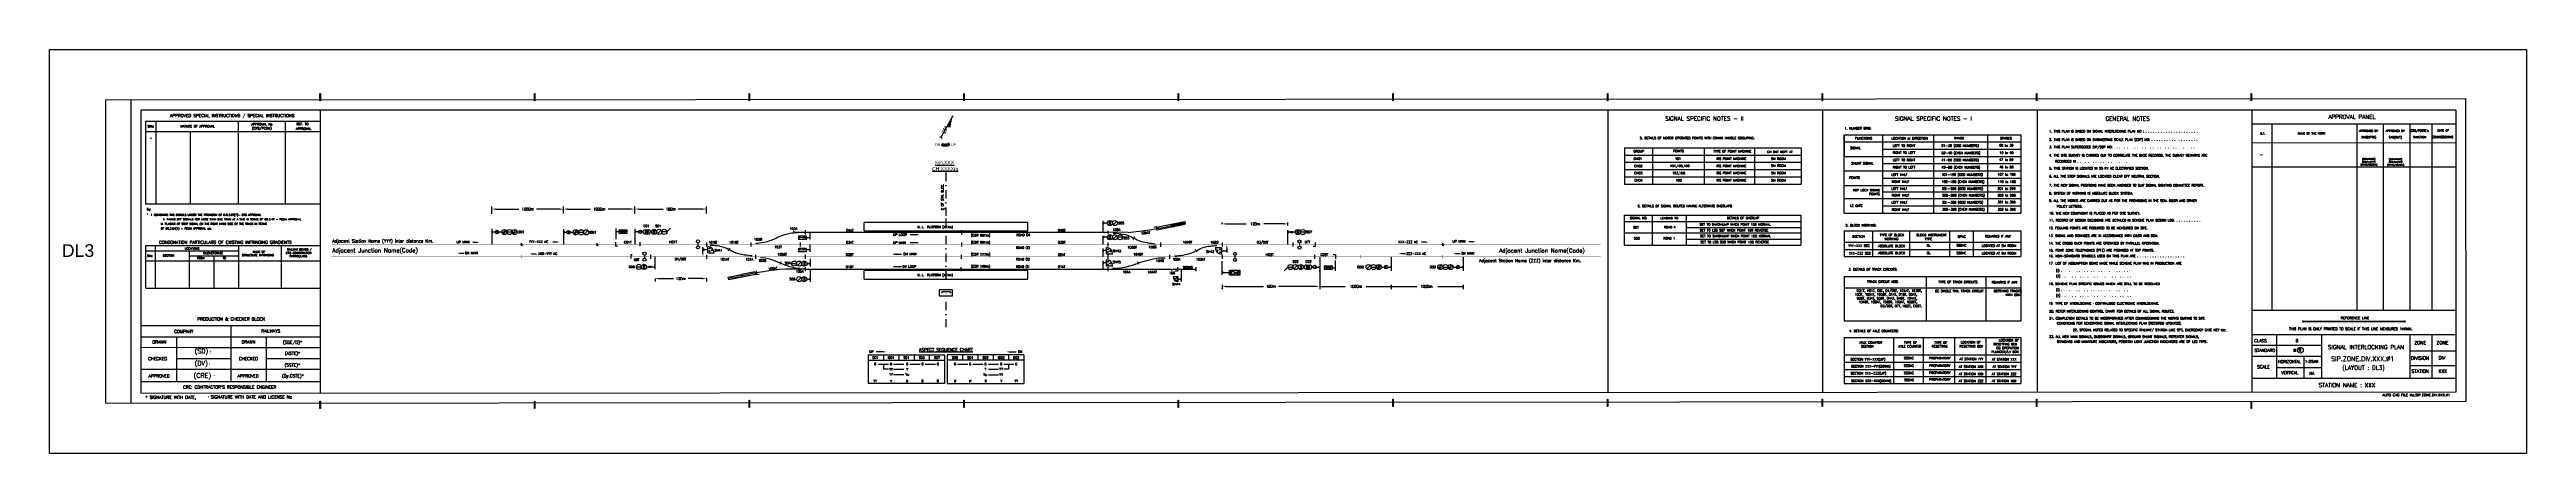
# Model space of a CAD drawing. Extents: x -19436 to 6205, y 191 to 9077.
# Drawn here: x -19436 to -17618, y 8780 to 9077 of the extents above; entities outside this region: 4.
import ezdxf
from ezdxf.enums import TextEntityAlignment as Align

# ---------------------------------------------------------------- set-up
doc = ezdxf.new("R2010")
doc.units = 0
doc.header["$LTSCALE"] = 0.5
doc.linetypes.add('DASHDOT', pattern=[25.4, 12.7, -6.35, 0, -6.35])
doc.linetypes.add('HIDDEN', pattern=[0.375, 0.25, -0.125])
doc.layers.get('0').update_dxf_attribs({"linetype": 'CONTINUOUS'})
doc.layers.get('DEFPOINTS').update_dxf_attribs({"linetype": 'CONTINUOUS'})
doc.layers.add('CHAINAGE', color=250, linetype='CONTINUOUS')
doc.layers.add('DIM', color=7, linetype='CONTINUOUS')
doc.styles.add('ARIAL', font='arial.ttf')
doc.styles.add('ROMANS', font='ROMANS.shx')
doc.dimstyles.get("Standard").update_dxf_attribs({"dimtxt": 0.18, "dimasz": 0.18, "dimexe": 0.18, "dimexo": 0.0625, "dimgap": 0.09, "dimtad": 0, "dimtih": 1, "dimtoh": 1, "dimdec": 4, "dimzin": 0, "dimdsep": 46, "dimtxsty": 'Standard', "dimcen": 0.09, "dimadec": 0, "dimazin": 0, "dimtfac": 1, "dimtdec": 4, "dimtofl": 0, "dimtmove": 0, "dimatfit": 3, "dimfxl": 1, "dimtolj": 1, "dimtzin": 0, "dimarcsym": 0})
pattern_1 = [(0, (0, 0), (0, 6.985), [5.08, -1.905]), (90, (0, 0), (-6.985, 4e-16), [5.08, -1.905])]
pattern_2 = [(0, (0, 361.862), (0, 6.985), [5.08, -1.905]), (90, (0, 361.862), (-6.985, 4e-16), [5.08, -1.905])]

# ---------------------------------------------------------------- blocks, each defined once
blk = doc.blocks.new('*D120')
at = {"color": 0, "lineweight": -2, "transparency": 16777216}
for p, q in [((-19058.6, 8958.1), (-19058.6, 8962)), ((-19055.6, 8960), (-19038.8, 8960)), ((-19009.1, 8960), (-19025.9, 8960)), ((-19006.1, 8957.3), (-19006.1, 8962))]:
    blk.add_line(p, q, dxfattribs=at)
at = {"color": 0, "transparency": 16777216}
for points in [[(-19055.6, 8960.5), (-19055.6, 8959.5), (-19058.6, 8960)], [(-19009.1, 8960.5), (-19009.1, 8959.5), (-19006.1, 8960)]]:
    blk.add_solid(points, dxfattribs=at)
at = {"layer": 'DEFPOINTS', "color": 0, "transparency": 16777216}
for p in [(-19058.6, 8957.1), (-19006.1, 8960), (-19006.1, 8956.3)]:
    blk.add_point(p, dxfattribs=at)
at = {"color": 0, "transparency": 16777216, "insert": (-19032.3, 8960), "char_height": 1.86, "attachment_point": 5, "style": 'ROMANS'}
blk.add_mtext('\\A1;1000m', dxfattribs=at)
blk = doc.blocks.new('*D117')
at = {"color": 0, "lineweight": -2, "transparency": 16777216}
for p, q in [((-19111.1, 8956.5), (-19111.1, 8962)), ((-19108.1, 8960), (-19091.3, 8960)), ((-19061.6, 8960), (-19078.4, 8960)), ((-19058.6, 8956.8), (-19058.6, 8962))]:
    blk.add_line(p, q, dxfattribs=at)
at = {"color": 0, "transparency": 16777216}
for points in [[(-19108.1, 8960.5), (-19108.1, 8959.5), (-19111.1, 8960)], [(-19061.6, 8960.5), (-19061.6, 8959.5), (-19058.6, 8960)]]:
    blk.add_solid(points, dxfattribs=at)
at = {"layer": 'DEFPOINTS', "color": 0, "transparency": 16777216}
for p in [(-19111.1, 8955.5), (-19058.6, 8960), (-19058.6, 8955.8)]:
    blk.add_point(p, dxfattribs=at)
at = {"color": 0, "transparency": 16777216, "insert": (-19084.8, 8960), "char_height": 1.86, "attachment_point": 5, "style": 'ROMANS'}
blk.add_mtext('\\A1;1000m', dxfattribs=at)
blk = doc.blocks.new('*D122')
at = {"color": 0, "lineweight": -2, "transparency": 16777216}
for p, q in [((-18503.4, 8912.2), (-18503.4, 8904.7)), ((-18575, 8901.5), (-18575, 8901.7)), ((-18572, 8903.2), (-18544.8, 8903.2)), ((-18506.4, 8903.2), (-18533.7, 8903.2))]:
    blk.add_line(p, q, dxfattribs=at)
at = {"color": 0, "transparency": 16777216}
for points in [[(-18572, 8903.7), (-18572, 8902.7), (-18575, 8903.2)], [(-18506.4, 8903.7), (-18506.4, 8902.7), (-18503.4, 8903.2)]]:
    blk.add_solid(points, dxfattribs=at)
at = {"layer": 'DEFPOINTS', "color": 0, "transparency": 16777216}
for p in [(-18575, 8910.5), (-18503.4, 8903.2), (-18503.4, 8903.2)]:
    blk.add_point(p, dxfattribs=at)
at = {"color": 0, "transparency": 16777216, "insert": (-18539.2, 8903.2), "char_height": 1.86, "attachment_point": 5, "style": 'ROMANS'}
blk.add_mtext('\\A1;180m', dxfattribs=at)
blk = doc.blocks.new('*D123')
at = {"color": 0, "lineweight": -2, "transparency": 16777216}
for p, q in [((-19006.1, 8956.5), (-19006.1, 8962)), ((-19003.1, 8960), (-18985.3, 8960)), ((-18956.6, 8960), (-18974.4, 8960)), ((-18953.6, 8956.8), (-18953.6, 8962))]:
    blk.add_line(p, q, dxfattribs=at)
at = {"color": 0, "transparency": 16777216}
for points in [[(-19003.1, 8960.5), (-19003.1, 8959.5), (-19006.1, 8960)], [(-18956.6, 8960.5), (-18956.6, 8959.5), (-18953.6, 8960)]]:
    blk.add_solid(points, dxfattribs=at)
at = {"layer": 'DEFPOINTS', "color": 0, "transparency": 16777216}
for p in [(-19006.1, 8955.5), (-18953.6, 8960), (-18953.6, 8955.8)]:
    blk.add_point(p, dxfattribs=at)
at = {"color": 0, "transparency": 16777216, "insert": (-18979.8, 8960), "char_height": 1.86, "attachment_point": 5, "style": 'ROMANS'}
blk.add_mtext('\\A1;180m', dxfattribs=at)
blk = doc.blocks.new('*D134')
at = {"color": 0, "lineweight": -2, "transparency": 16777216}
for p, q in [((-18953.6, 8909.6), (-18953.6, 8906.9)), ((-18991.4, 8909), (-18991.4, 8906.9)), ((-18988.4, 8908.9), (-18977.9, 8908.9)), ((-18956.6, 8908.9), (-18967.1, 8908.9))]:
    blk.add_line(p, q, dxfattribs=at)
at = {"color": 0, "transparency": 16777216}
for points in [[(-18988.4, 8909.4), (-18988.4, 8908.4), (-18991.4, 8908.9)], [(-18956.6, 8909.4), (-18956.6, 8908.4), (-18953.6, 8908.9)]]:
    blk.add_solid(points, dxfattribs=at)
at = {"layer": 'DEFPOINTS', "color": 0, "transparency": 16777216}
for p in [(-18991.4, 8910), (-18953.6, 8910.6), (-18953.6, 8908.9)]:
    blk.add_point(p, dxfattribs=at)
at = {"color": 0, "transparency": 16777216, "insert": (-18972.5, 8908.9), "char_height": 1.86, "attachment_point": 5, "style": 'ROMANS'}
blk.add_mtext('\\A1;120m', dxfattribs=at)
blk = doc.blocks.new('*D140')
at = {"color": 0, "lineweight": -2, "ltscale": 5, "transparency": 16777216}
for p, q in [((-18575, 8948.9), (-18575, 8950.1)), ((-18572, 8949.1), (-18557.5, 8949.1)), ((-18529.9, 8949.1), (-18544.4, 8949.1)), ((-18526.9, 8947.9), (-18526.9, 8950.1))]:
    blk.add_line(p, q, dxfattribs=at)
at = {"color": 0, "ltscale": 5, "transparency": 16777216}
for points in [[(-18572, 8949.6), (-18572, 8948.6), (-18575, 8949.1)], [(-18529.9, 8949.6), (-18529.9, 8948.6), (-18526.9, 8949.1)]]:
    blk.add_solid(points, dxfattribs=at)
at = {"layer": 'DEFPOINTS', "color": 0, "ltscale": 5, "transparency": 16777216}
for p in [(-18526.9, 8949.1), (-18575, 8943.9), (-18526.9, 8942.9)]:
    blk.add_point(p, dxfattribs=at)
at = {"color": 0, "ltscale": 5, "transparency": 16777216, "insert": (-18550.9, 8949.1), "char_height": 1.86, "attachment_point": 5, "style": 'ROMANS'}
blk.add_mtext('\\A1;120m', dxfattribs=at)
blk = doc.blocks.new('*D141')
at = {"color": 0, "lineweight": -2, "transparency": 16777216}
for p, q in [((-18503.4, 8912.2), (-18503.4, 8904.7)), ((-18575.1, 8901.5), (-18575.1, 8901.7)), ((-18572.1, 8903.2), (-18544.8, 8903.2)), ((-18506.4, 8903.2), (-18533.7, 8903.2))]:
    blk.add_line(p, q, dxfattribs=at)
at = {"color": 0, "transparency": 16777216}
for points in [[(-18572.1, 8903.7), (-18572.1, 8902.7), (-18575.1, 8903.2)], [(-18506.4, 8903.7), (-18506.4, 8902.7), (-18503.4, 8903.2)]]:
    blk.add_solid(points, dxfattribs=at)
at = {"layer": 'DEFPOINTS', "color": 0, "transparency": 16777216}
for p in [(-18575.1, 8910.5), (-18503.4, 8903.2), (-18503.4, 8903.2)]:
    blk.add_point(p, dxfattribs=at)
at = {"color": 0, "transparency": 16777216, "insert": (-18539.2, 8903.2), "char_height": 1.86, "attachment_point": 5, "style": 'ROMANS'}
blk.add_mtext('\\A1;180m', dxfattribs=at)

msp = doc.modelspace()

# ---------------------------------------------------------------- hatches: boundary and pattern name
h = msp.add_hatch(color=256)
h.dxf.hatch_style = 1
h.paths.add_polyline_path([(-19237.0345, 9044.9052), (-19237.3216, 9044.9052), (-19237.3216, 9039.4806), (-19237.0345, 9039.4806)])
h = msp.add_hatch(color=256)
h.dxf.hatch_style = 1
h.paths.add_polyline_path([(-19079.4917, 9044.9052), (-19079.7788, 9044.9052), (-19079.7788, 9039.4806), (-19079.4917, 9039.4806)])
h = msp.add_hatch(color=256)
h.dxf.hatch_style = 1
h.paths.add_polyline_path([(-18921.9776, 9044.9052), (-18922.2647, 9044.9052), (-18922.2647, 9039.4806), (-18921.9776, 9039.4806)])
h = msp.add_hatch(color=256)
h.dxf.hatch_style = 1
h.paths.add_polyline_path([(-18764.521, 9044.9052), (-18764.8081, 9044.9052), (-18764.8081, 9039.4806), (-18764.521, 9039.4806)])
h = msp.add_hatch(color=256)
h.dxf.hatch_style = 1
h.paths.add_polyline_path([(-18607.0253, 9044.9052), (-18607.3123, 9044.9052), (-18607.3123, 9039.4806), (-18607.0253, 9039.4806)])
h = msp.add_hatch(color=256)
h.dxf.hatch_style = 1
h.paths.add_polyline_path([(-18449.554, 9044.9052), (-18449.8411, 9044.9052), (-18449.8411, 9039.4806), (-18449.554, 9039.4806)])
h = msp.add_hatch(color=256)
h.dxf.hatch_style = 1
h.paths.add_polyline_path([(-18291.9218, 9044.9052), (-18292.2089, 9044.9052), (-18292.2089, 9039.4806), (-18291.9218, 9039.4806)])
h = msp.add_hatch(color=256)
h.dxf.hatch_style = 1
h.paths.add_polyline_path([(-18134.4337, 9044.9052), (-18134.7208, 9044.9052), (-18134.7208, 9039.4806), (-18134.4337, 9039.4806)])
h = msp.add_hatch(color=256)
h.dxf.hatch_style = 1
h.paths.add_polyline_path([(-17976.9677, 9044.9052), (-17977.2548, 9044.9052), (-17977.2548, 9039.4806), (-17976.9677, 9039.4806)])
h = msp.add_hatch(color=256)
h.dxf.hatch_style = 1
h.paths.add_polyline_path([(-17819.524, 9044.9052), (-17819.8111, 9044.9052), (-17819.8111, 9039.4806), (-17819.524, 9039.4806)])
h = msp.add_hatch(color=256)
h.dxf.hatch_style = 1
h.paths.add_polyline_path([(-18772.7986, 9028.6003), (-18777.2216, 9020.6033), (-18774.5402, 9020.7208)])
h = msp.add_hatch(color=256)
h.dxf.hatch_style = 1
h.paths.add_polyline_path([(-18779.8508, 9008.0861), (-18779.8508, 9008.4807), (-18781.1942, 9007.305), (-18779.8508, 9006.1292), (-18779.8508, 9006.5238), (-18776.395, 9006.5238), (-18776.395, 9006.1292), (-18775.0516, 9007.305), (-18776.395, 9008.4807), (-18776.395, 9008.0861)])
h = msp.add_hatch()
h.set_pattern_fill('DOTS', color=256, scale=4.8)
h.set_pattern_definition([(0, (-19201.87638, 8986.61156), (0.15, 0.3), [0, -0.3])])
h.paths.add_polyline_path([(-18612.3888, 8948.8736), (-18611.988, 8946.9142), (-18602.1908, 8948.9183), (-18602.5916, 8950.8777)])
h = msp.add_hatch()
h.set_pattern_fill('DOTS', color=256, scale=4.8)
h.set_pattern_definition([(0, (-19379.35213, 8963.43084), (0.15, 0.3), [0, -0.3])])
h.paths.add_polyline_path([(-18927.4553, 8909.9545), (-18927.8561, 8911.9139), (-18937.6532, 8909.9098), (-18937.2524, 8907.9504)])
h = msp.add_hatch(color=256)
h.dxf.hatch_style = 1
h.paths.add_polyline_path([(-17706.8453, 8877.6622), (-17781.8325, 8877.6622), (-17781.8325, 8877.2515), (-17706.8453, 8877.2515)])
h = msp.add_hatch(color=256)
h.dxf.hatch_style = 1
h.paths.add_polyline_path([(-19237.0345, 8818.8219), (-19237.3216, 8818.8219), (-19237.3216, 8813.3974), (-19237.0345, 8813.3974)])
h = msp.add_hatch(color=256)
h.dxf.hatch_style = 1
h.paths.add_polyline_path([(-19079.4917, 8818.8219), (-19079.7788, 8818.8219), (-19079.7788, 8813.3974), (-19079.4917, 8813.3974)])
h = msp.add_hatch(color=256)
h.dxf.hatch_style = 1
h.paths.add_polyline_path([(-18921.9776, 8819.5719), (-18922.2647, 8819.5719), (-18922.2647, 8814.1474), (-18921.9776, 8814.1474)])
h = msp.add_hatch(color=256)
h.dxf.hatch_style = 1
h.paths.add_polyline_path([(-18764.521, 8819.5719), (-18764.8081, 8819.5719), (-18764.8081, 8814.1474), (-18764.521, 8814.1474)])
h = msp.add_hatch(color=256)
h.dxf.hatch_style = 1
h.paths.add_polyline_path([(-18607.0253, 8819.5719), (-18607.3123, 8819.5719), (-18607.3123, 8814.1474), (-18607.0253, 8814.1474)])
h = msp.add_hatch(color=256)
h.dxf.hatch_style = 1
h.paths.add_polyline_path([(-18449.554, 8820.3219), (-18449.8411, 8820.3219), (-18449.8411, 8814.8974), (-18449.554, 8814.8974)])
h = msp.add_hatch(color=256)
h.dxf.hatch_style = 1
h.paths.add_polyline_path([(-18291.9218, 8820.3219), (-18292.2089, 8820.3219), (-18292.2089, 8814.8974), (-18291.9218, 8814.8974)])
h = msp.add_hatch(color=256)
h.dxf.hatch_style = 1
h.paths.add_polyline_path([(-18134.4337, 8820.3219), (-18134.7208, 8820.3219), (-18134.7208, 8814.8974), (-18134.4337, 8814.8974)])
h = msp.add_hatch(color=256)
h.dxf.hatch_style = 1
h.paths.add_polyline_path([(-17976.9677, 8820.3219), (-17977.2548, 8820.3219), (-17977.2548, 8814.8974), (-17976.9677, 8814.8974)])
h = msp.add_hatch(color=256)
h.dxf.hatch_style = 1
h.paths.add_polyline_path([(-17819.524, 8818.8219), (-17819.8111, 8818.8219), (-17819.8111, 8813.3974), (-17819.524, 8813.3974)])
h = msp.add_hatch()
h.set_pattern_fill('ANGLE', color=256)
h.set_pattern_definition(pattern_2)
h.paths.add_polyline_path([(5446.0458, 588.1185, 1), (5446.3207, 588.1185, 1)])
h.paths.add_polyline_path([(5448.4858, 587.025, 1), (5448.7606, 587.025, 1)])
h.paths.add_polyline_path([(5446.0458, 585.987, 1), (5446.3207, 585.987, 1)])
h.paths.add_polyline_path([(5443.5783, 587.025, 1), (5443.8532, 587.025, 1)])
h = msp.add_hatch()
h.set_pattern_fill('ANGLE', color=256)
h.set_pattern_definition(pattern_2)
h.paths.add_polyline_path([(6202.9655, 555.0175, 1), (6202.6907, 555.0175, 1)])
h.paths.add_polyline_path([(6205.433, 553.9795, 1), (6205.1582, 553.9795, 1)])
h.paths.add_polyline_path([(6202.6907, 552.886, 1), (6202.9655, 552.886, 1)])
h.paths.add_polyline_path([(6200.5256, 553.9795, 1), (6200.2507, 553.9795, 1)])
h = msp.add_hatch()
h.set_pattern_fill('ANGLE', color=256)
h.set_pattern_definition(pattern_1)
h.paths.add_polyline_path([(5446.0458, 226.2564, 1), (5446.3207, 226.2564, 1)])
h.paths.add_polyline_path([(5448.4858, 225.1629, 1), (5448.7606, 225.1629, 1)])
h.paths.add_polyline_path([(5446.0458, 224.1249, 1), (5446.3207, 224.1249, 1)])
h.paths.add_polyline_path([(5443.5783, 225.1629, 1), (5443.8532, 225.1629, 1)])
h = msp.add_hatch()
h.set_pattern_fill('ANGLE', color=256)
h.set_pattern_definition(pattern_1)
h.paths.add_polyline_path([(6202.9655, 193.1555, 1), (6202.6907, 193.1555, 1)])
h.paths.add_polyline_path([(6205.433, 192.1175, 1), (6205.1582, 192.1175, 1)])
h.paths.add_polyline_path([(6202.6907, 191.024, 1), (6202.9655, 191.024, 1)])
h.paths.add_polyline_path([(6200.5256, 192.1175, 1), (6200.2507, 192.1175, 1)])

# ---------------------------------------------------------------- linework, layer by layer
for p, q in [((-19394.8511, 9040.324), (-17662.1127, 9041.227)), ((-19394.8511, 9040.324), (-19394.8511, 8817.3451)), ((-17661.9968, 8818.8219), (-17662.1127, 9041.227)), ((-17669.1788, 9032.594), (-19368.7605, 9032.594)), ((-19368.7605, 9032.594), (-19368.7605, 8824.8436)), ((-19365.4063, 9024.6158), (-19237.1741, 9024.6158)), ((-19365.4063, 9024.6158), (-19365.4063, 8963.8172)), ((-19357.9063, 9024.6158), (-19357.9063, 8963.8172)), ((-19297.3109, 9024.6158), (-19297.3109, 8963.8172)), ((-19262.9712, 9024.6158), (-19262.9712, 8963.8172)), ((-19237.1741, 9032.594), (-19237.1741, 8824.7283)), ((-18772.7986, 9028.6003), (-18781.3674, 9013.1076)), ((-18778.9407, 9020.528), (-18774.5402, 9020.7208)), ((-18291.8973, 9032.594), (-18291.8973, 8825.4841)), ((-18291.8973, 9032.594), (-18291.8973, 8825.4841)), ((-18134.3932, 9032.594), (-18134.3932, 8825.4838)), ((-18134.3932, 9032.594), (-18134.3932, 8825.4838)), ((-17976.8391, 9032.594), (-17976.8391, 8825.5655)), ((-17819.3189, 9022.649), (-17669.3322, 9022.649)), ((-17819.1655, 9032.594), (-17819.1655, 8825.6474)), ((-17804.5703, 9022.649), (-17804.5703, 8885.68)), ((-17760.7743, 9022.649), (-17718.4478, 9022.649)), ((-17742.1829, 9022.649), (-17742.1829, 8885.6815)), ((-17722.7654, 9022.649), (-17722.7654, 8885.6815)), ((-17703.1531, 9022.649), (-17703.1531, 8885.6816)), ((-17687.0026, 9022.649), (-17687.0026, 8885.6816)), ((-17669.1788, 8825.7544), (-17669.1788, 9032.594)), ((-17669.1788, 8825.7305), (-17669.1788, 9032.594)), ((-19365.4063, 9017.1158), (-19237.1741, 9017.1158)), ((-19365.4063, 9017.1158), (-19362.4537, 9017.1158)), ((-19332.6979, 9017.1158), (-19332.6979, 8963.8172)), ((-18781.3674, 9013.1076), (-18782.681, 9012.6493)), ((-18781.3674, 9013.1076), (-18780.8933, 9011.7996)), ((-18279.7412, 9005.0173), (-18150.0688, 9005.0173)), ((-18279.7412, 9005.0173), (-18279.7412, 8978.3716)), ((-18259.261, 9005.0173), (-18259.261, 8978.3716)), ((-18221.1681, 9005.0173), (-18221.1681, 8978.3716)), ((-18184.2114, 9005.0173), (-18184.2114, 8978.3716)), ((-18150.0688, 9005.0173), (-18150.0688, 8978.3716)), ((-18118.4865, 9014.6688), (-17988.8347, 9014.6688)), ((-18118.4865, 8957.0381), (-18118.4865, 9014.6688)), ((-18118.4865, 9014.6688), (-18118.4865, 8998.7078)), ((-18118.4238, 9009.3485), (-17988.8347, 9009.3485)), ((-18090.3092, 9014.6688), (-18090.3092, 8957.0381)), ((-18090.3092, 9004.0282), (-17988.8347, 9004.0282)), ((-18053.0298, 9014.6688), (-18053.0298, 8957.0381)), ((-18053.0298, 9014.485), (-18053.0298, 8998.524)), ((-18013.1854, 9014.6655), (-18013.1854, 8957.0381)), ((-17988.8347, 9014.6688), (-17988.8347, 8957.0381)), ((-17819.3189, 9008.8042), (-17669.3322, 9008.6689)), ((-18279.7412, 8999.697), (-18185.9897, 8999.697)), ((-18279.7412, 8999.697), (-18150.0688, 8999.697)), ((-18279.7412, 8994.3767), (-18150.0688, 8994.3767)), ((-18279.7412, 8989.0564), (-18150.0688, 8989.0564)), ((-18279.7412, 8983.692), (-18185.9897, 8983.692)), ((-18279.7412, 8983.692), (-18150.0688, 8983.692)), ((-18118.4865, 8988.0672), (-17988.8347, 8988.0672)), ((-18118.4238, 8998.7078), (-17988.8347, 8998.7078)), ((-18090.3092, 8993.3875), (-17988.8347, 8993.3875)), ((-18090.3092, 8982.7469), (-17988.8347, 8982.7469)), ((-17819.3189, 8991.0506), (-17669.3322, 8991.0506)), ((-17760.7743, 8991.0506), (-17718.4478, 8991.0506)), ((-17718.4478, 8991.0506), (-17669.3322, 8991.0506)), ((-19365.4063, 8963.8172), (-19237.1741, 8963.8172)), ((-18279.7412, 8978.3716), (-18150.0688, 8978.3716)), ((-18118.4865, 8977.4266), (-17988.8347, 8977.4266)), ((-18118.4865, 8967.6787), (-17988.8347, 8967.6787)), ((-17988.8347, 8972.5526), (-18090.3092, 8972.5526)), ((-19020.2725, 8945.6293), (-19020.2725, 8937.9629)), ((-19006.0979, 8945.5139), (-19006.0979, 8934.2639)), ((-18982.6808, 8943.2606), (-18980.0292, 8945.9123)), ((-18662.1816, 8950.4651), (-18662.1816, 8948.9651)), ((-18659.4296, 8949.7151), (-18662.1816, 8949.7151)), ((-18658.0046, 8947.8949), (-18658.0046, 8951.5353)), ((-18657.1046, 8947.8949), (-18657.1046, 8951.5353)), ((-18652.48, 8951.0421), (-18655.1292, 8948.388)), ((-18622.6719, 8944.1498), (-18623.2424, 8947.0951)), ((-18280.0133, 8955.491), (-18280.0133, 8933.5813)), ((-18280.0133, 8955.491), (-18150.3409, 8955.491)), ((-18280.0133, 8950.9149), (-18150.3409, 8950.9149)), ((-18259.5331, 8955.491), (-18259.5331, 8933.5813)), ((-18234.4687, 8955.491), (-18234.4687, 8933.5813)), ((-18234.4687, 8946.4728), (-18150.3409, 8946.4728)), ((-18150.3409, 8955.491), (-18150.3409, 8933.5813)), ((-18118.4865, 8957.0381), (-17988.8347, 8957.0381)), ((-18090.3092, 8962.3584), (-17988.8347, 8962.3584)), ((-19365.1636, 8901.9983), (-19365.1636, 8933.1354)), ((-19365.1636, 8933.1354), (-19237.1741, 8933.1354)), ((-19365.1152, 8929.3854), (-19297.1114, 8929.3854)), ((-19358.2992, 8933.1354), (-19358.2992, 8901.9983)), ((-19333.3573, 8929.3854), (-19333.3573, 8901.9983)), ((-19297.1114, 8933.1354), (-19297.1114, 8901.9983)), ((-19265.7072, 8933.1354), (-19265.7072, 8901.9983)), ((-19134.8457, 8927.6704), (-19131.4707, 8927.6704)), ((-19121.8327, 8935.5045), (-19125.2077, 8935.5045)), ((-19111.0979, 8945.3833), (-19111.0979, 8934.1333)), ((-19110.9308, 8943.88), (-19110.9308, 8942.38)), ((-19108.6808, 8943.13), (-19110.9308, 8943.13)), ((-19103.8058, 8943.13), (-19106.0558, 8943.13)), ((-19103.5361, 8942.1611), (-19100.962, 8944.7353)), ((-19102.8997, 8941.5247), (-19100.3256, 8944.0989)), ((-19096.3058, 8943.13), (-19100.0558, 8943.13)), ((-19096.0361, 8942.1611), (-19093.462, 8944.7353)), ((-19095.3997, 8941.5247), (-19092.8256, 8944.0989)), ((-19089.4438, 8934.9373), (-19090.2065, 8933.9203)), ((-19089.4438, 8932.877), (-19089.4438, 8934.9373)), ((-19089.4438, 8932.9032), (-19089.4438, 8934.9373)), ((-19089.4438, 8932.9032), (-19088.681, 8933.9203)), ((-19088.681, 8933.9203), (-19089.4438, 8932.9032)), ((-19066.5192, 8935.8854), (-19063.1442, 8935.8854)), ((-19058.5979, 8945.1703), (-19058.5979, 8933.9203)), ((-19058.4308, 8943.667), (-19058.4308, 8942.167)), ((-19056.1808, 8942.917), (-19058.4308, 8942.917)), ((-19051.3058, 8942.917), (-19053.5558, 8942.917)), ((-19051.0361, 8941.9481), (-19048.462, 8944.5223)), ((-19050.3997, 8941.3117), (-19047.8256, 8943.8859)), ((-19043.8058, 8942.917), (-19047.5558, 8942.917)), ((-19033.9073, 8934.9373), (-19034.67, 8933.9203)), ((-19033.9073, 8932.877), (-19033.9073, 8934.9373)), ((-19033.9073, 8932.9032), (-19033.9073, 8934.9373)), ((-19033.9073, 8932.9032), (-19033.1446, 8933.9203)), ((-19033.1446, 8933.9203), (-19033.9073, 8932.9032)), ((-19020.3479, 8935.7639), (-19020.3479, 8932.7639)), ((-19020.3479, 8935.7639), (-19020.3479, 8932.7639)), ((-19018.8479, 8932.7639), (-19020.3479, 8932.7639)), ((-19018.8479, 8932.7639), (-19020.3479, 8932.7639)), ((-19020.1226, 8944.0811), (-19020.1226, 8942.5811)), ((-19017.7968, 8943.3311), (-19020.1226, 8943.3364)), ((-19017.7852, 8944.6543), (-19012.1039, 8942.002)), ((-19017.7304, 8942.0292), (-19012.1574, 8944.5931)), ((-19005.9308, 8944.0107), (-19005.9308, 8942.5107)), ((-19003.6808, 8943.2607), (-19005.9308, 8943.2607)), ((-19002.6104, 8935.7639), (-19002.6104, 8932.7639)), ((-19000.2659, 8943.2607), (-19001.0558, 8943.2607)), ((-18998.9102, 8941.7823), (-18996.0229, 8941.7819)), ((-18998.9013, 8944.7573), (-18996.014, 8944.757)), ((-18998.2074, 8942.4978), (-18996.7224, 8943.9827)), ((-18993.9308, 8943.2607), (-18994.6403, 8943.2607)), ((-18992.5058, 8941.4405), (-18992.5058, 8945.0809)), ((-18991.6058, 8941.4405), (-18991.6058, 8945.0809)), ((-18986.98, 8944.5865), (-18989.6317, 8941.9348)), ((-18982.6808, 8943.2607), (-18986.4308, 8943.2607)), ((-18959.8849, 8935.1759), (-18959.8849, 8932.9259)), ((-18956.21, 8927.7951), (-18956.21, 8932)), ((-18956.21, 8927.3009), (-18956.21, 8927.7951)), ((-18955.7882, 8930.9241), (-18955.7882, 8929.4241)), ((-18952.5019, 8930.1741), (-18955.7882, 8930.1796)), ((-18953.5979, 8935.5008), (-18953.5979, 8932.5008)), ((-18953.5979, 8935.402), (-18953.5979, 8932.402)), ((-18952.5019, 8927.9241), (-18952.5019, 8932.4241)), ((-18952.5019, 8927.9241), (-18948.0019, 8927.9241)), ((-18936.6357, 8931.1841), (-18937.69, 8929.1405)), ((-18920.9514, 8935.4759), (-18920.9514, 8932.4759)), ((-18884.7622, 8935.3874), (-18884.7622, 8932.3874)), ((-18881.1982, 8944.4189), (-18881.1982, 8941.4189)), ((-18877.6925, 8938.9073), (-18880.3871, 8938.9073)), ((-18877.6925, 8929.9524), (-18880.3871, 8929.9524)), ((-18877.6925, 8939.6573), (-18877.6925, 8938.1573)), ((-18877.6925, 8930.7024), (-18877.6925, 8929.2024)), ((-18766.5153, 8944.4385), (-18766.5153, 8941.4385)), ((-18766.4977, 8935.5451), (-18766.4977, 8932.5451)), ((-18662.2574, 8940.0475), (-18662.2574, 8938.5475)), ((-18659.4027, 8939.2975), (-18662.2574, 8939.2975)), ((-18659.0617, 8935.4203), (-18659.0617, 8932.4203)), ((-18659.0238, 8944.0453), (-18659.0238, 8941.7953)), ((-18644.1281, 8942.9066), (-18659.0238, 8942.9203)), ((-18657.9777, 8937.4773), (-18657.9777, 8941.1177)), ((-18657.0777, 8937.4773), (-18657.0777, 8941.1177)), ((-18652.4531, 8940.6245), (-18655.1023, 8937.9704)), ((-18648.1527, 8939.2975), (-18651.9027, 8939.2957)), ((-18640.3377, 8937.6283), (-18639.2834, 8939.672)), ((-18620.3549, 8935.3827), (-18620.3549, 8932.3827)), ((-18593.6273, 8928.4265), (-18594.5746, 8930.3449)), ((-18575.0219, 8935.4203), (-18575.0219, 8932.4203)), ((-18526.7015, 8943.88), (-18526.7015, 8942.38)), ((-18521.4515, 8943.13), (-18526.7015, 8943.13)), ((-18523.2798, 8935.5078), (-18523.2798, 8932.5078)), ((-18520.0265, 8941.3098), (-18520.0265, 8944.9502)), ((-18519.1265, 8941.3098), (-18519.1265, 8944.9502)), ((-18518.3298, 8935.0453), (-18518.3298, 8932.7953)), ((-18513.9515, 8943.13), (-18517.7015, 8943.13)), ((-18506.9071, 8935.4657), (-18506.9071, 8932.4657)), ((-18443.8042, 8927.3542), (-18440.4292, 8927.3542)), ((-18425.4303, 8935.631), (-18428.8053, 8935.631)), ((-18413.0367, 8934.9373), (-18413.7995, 8933.9203)), ((-18413.0367, 8932.877), (-18413.0367, 8934.9373)), ((-18413.0367, 8932.9032), (-18413.0367, 8934.9373)), ((-18413.0367, 8932.9032), (-18412.274, 8933.9203)), ((-18412.274, 8933.9203), (-18413.0367, 8932.9032)), ((-18403.8041, 8927.3652), (-18400.4291, 8927.3652)), ((-18390.7154, 8935.9794), (-18394.0904, 8935.9794)), ((-18280.0133, 8942.4446), (-18150.3409, 8942.4446)), ((-18280.0133, 8942.4446), (-18150.3409, 8942.4446)), ((-18280.0133, 8933.5813), (-18150.3409, 8933.5813)), ((-18234.4687, 8938.013), (-18150.3409, 8938.013)), ((-18118.4771, 8943.9961), (-18118.4771, 8925.0402)), ((-18118.4771, 8943.9961), (-17988.8047, 8943.9961)), ((-18118.4771, 8935.6808), (-17988.8047, 8935.6808)), ((-18118.4771, 8930.3605), (-18024.7255, 8930.3605)), ((-18118.4771, 8930.3605), (-17988.8047, 8930.3605)), ((-18097.7264, 8943.9961), (-18097.7264, 8925.0402)), ((-18070.5063, 8943.9961), (-18070.5063, 8925.0402)), ((-18041.1169, 8943.9961), (-18041.1169, 8925.0402)), ((-18023.9131, 8943.9961), (-18023.9131, 8925.0402)), ((-17988.8047, 8943.9961), (-17988.8047, 8925.0402)), ((-19365.1628, 8921.8854), (-19237.1741, 8921.8854)), ((-19333.3573, 8925.6354), (-19297.1114, 8925.6354)), ((-19315.349, 8925.6354), (-19315.349, 8901.9983)), ((-19081.8629, 8927.035), (-19078.4879, 8927.035)), ((-19009.1715, 8926.7204), (-19009.1715, 8923.7204)), ((-19009.1686, 8926.7191), (-19009.1686, 8923.7191)), ((-19005.0639, 8917.5306), (-19001.3139, 8917.5306)), ((-18999.8889, 8919.3508), (-18999.8889, 8915.7104)), ((-18999.1027, 8926.1759), (-18999.1027, 8923.9259)), ((-18998.9889, 8919.3508), (-18998.9889, 8915.7104)), ((-18997.5639, 8917.5306), (-18991.5639, 8917.5252)), ((-18994.697, 8926.4203), (-18994.697, 8923.4203)), ((-18991.5639, 8916.7806), (-18991.5639, 8918.2806)), ((-18991.3968, 8915.845), (-18991.3968, 8925.0499)), ((-18953.5979, 8926.4203), (-18953.5979, 8923.4203)), ((-18917.609, 8926.4203), (-18917.609, 8923.4203)), ((-18917.1722, 8914.6783), (-18916.6016, 8911.733)), ((-18898.6931, 8921.2116), (-18899.7474, 8919.168)), ((-18880.8202, 8915.9078), (-18895.7159, 8915.9215)), ((-18891.1704, 8919.9411), (-18887.4204, 8919.9429)), ((-18886.8715, 8907.1577), (-18884.2223, 8909.8118)), ((-18886.87, 8918.6141), (-18884.2208, 8921.2682)), ((-18882.2469, 8910.3049), (-18882.2469, 8906.6645)), ((-18882.2454, 8921.7613), (-18882.2454, 8918.1209)), ((-18881.3469, 8910.3049), (-18881.3469, 8906.6645)), ((-18881.3454, 8921.7613), (-18881.3454, 8918.1209)), ((-18881.1982, 8926.4203), (-18881.1982, 8923.4203)), ((-18881.1982, 8917.3937), (-18881.1982, 8914.3937)), ((-18879.9204, 8919.9411), (-18877.7212, 8919.9411)), ((-18877.7227, 8907.7347), (-18877.7227, 8909.2347)), ((-18877.7212, 8919.1911), (-18877.7212, 8920.6911)), ((-18877.7212, 8919.1911), (-18877.7212, 8920.6911)), ((-18877.5239, 8922.5238), (-18877.5239, 8917.8092)), ((-18766.8903, 8917.4159), (-18766.8903, 8914.4159)), ((-18766.6877, 8926.3245), (-18766.6877, 8923.3245)), ((-18659.0238, 8926.3338), (-18659.0238, 8923.3338)), ((-18659.0238, 8917.4202), (-18659.0238, 8914.4202)), ((-18652.5929, 8915.9207), (-18612.3734, 8915.9207)), ((-18636.307, 8919.2679), (-18637.2544, 8921.1864)), ((-18613.7159, 8926.4203), (-18613.7159, 8923.4203)), ((-18610.6443, 8915.9207), (-18594.4908, 8915.9207)), ((-18607.9007, 8917.4203), (-18607.9007, 8914.4203)), ((-18605.3051, 8907.737), (-18605.3051, 8909.237)), ((-18594.4908, 8917.4207), (-18594.4908, 8914.4207)), ((-18575.0219, 8926.4203), (-18575.0219, 8923.4203)), ((-18575.0219, 8911.6499), (-18575.0219, 8921.7203)), ((-18569.6048, 8913.2763), (-18574.8548, 8913.2763)), ((-18569.5973, 8915.1513), (-18569.5973, 8911.4013)), ((-18568.2795, 8911.4013), (-18562.1048, 8915.1513)), ((-18568.2795, 8915.1513), (-18562.1048, 8911.4013)), ((-18568.2795, 8915.1513), (-18568.2795, 8911.4013)), ((-18565.7316, 8926.0453), (-18565.7316, 8923.7953)), ((-18529.4746, 8914.7371), (-18526.8229, 8917.3887)), ((-18526.8229, 8917.3887), (-18523.0729, 8917.3887)), ((-18522.5238, 8916.0629), (-18519.8721, 8918.7145)), ((-18517.8979, 8919.2089), (-18517.8979, 8915.5685)), ((-18516.9979, 8919.2089), (-18516.9979, 8915.5685)), ((-18515.5729, 8917.3887), (-18514.7962, 8917.3887)), ((-18513.4373, 8915.9001), (-18510.55, 8915.8997)), ((-18513.4324, 8918.8757), (-18510.5452, 8918.8753)), ((-18512.7594, 8916.6346), (-18511.2745, 8918.1195)), ((-18509.1723, 8917.3887), (-18508.4479, 8917.3887)), ((-18507.3059, 8926.4203), (-18507.3059, 8923.4203)), ((-18505.8229, 8917.3887), (-18503.5729, 8917.3887)), ((-18503.5729, 8916.6387), (-18503.5729, 8918.1387)), ((-18503.4059, 8913.6623), (-18503.4059, 8915.1623)), ((-18494.26, 8915.6066), (-18499.9412, 8918.2589)), ((-18494.3147, 8918.2317), (-18499.8878, 8915.6679)), ((-18494.2483, 8916.9298), (-18491.9225, 8916.9245)), ((-18491.9225, 8916.1798), (-18491.9225, 8917.6798)), ((-18491.8431, 8926.4203), (-18491.8431, 8923.4203)), ((-18491.7727, 8914.6316), (-18491.7727, 8922.298)), ((-18468.951, 8916.0629), (-18466.2994, 8918.7145)), ((-18465.7502, 8917.3887), (-18462.0002, 8917.3887)), ((-18459.5935, 8919.1873), (-18461.4346, 8916.0468)), ((-18458.8171, 8918.7321), (-18460.6582, 8915.5916)), ((-18458.2502, 8917.3887), (-18456.0002, 8917.3887)), ((-18453.3752, 8917.3887), (-18451.1252, 8917.3887)), ((-18451.1252, 8916.6387), (-18451.1252, 8918.1387)), ((-18413.9505, 8918.994), (-18416.5246, 8916.4198)), ((-18413.3141, 8918.3576), (-18415.8882, 8915.7834)), ((-18413.0444, 8917.3887), (-18409.2944, 8917.3887)), ((-18406.4505, 8918.994), (-18409.0246, 8916.4198)), ((-18405.8141, 8918.3576), (-18408.3882, 8915.7834)), ((-18405.5444, 8917.3887), (-18403.2944, 8917.3887)), ((-18400.6694, 8917.3887), (-18398.4194, 8917.3887)), ((-18398.4194, 8916.6387), (-18398.4194, 8918.1387)), ((-18118.4771, 8925.0402), (-17988.8047, 8925.0402)), ((-18118.4762, 8910.5684), (-18118.4762, 8877.9789)), ((-18118.4762, 8910.5684), (-17988.8038, 8910.5684)), ((-18058.2642, 8910.5684), (-18058.2642, 8877.9789)), ((-18014.6238, 8910.5684), (-18014.6238, 8877.9789)), ((-17988.8038, 8910.5684), (-17988.8038, 8877.9789)), ((-19365.1605, 8901.9983), (-19237.1741, 8901.9983)), ((-18879.9219, 8908.4847), (-18877.7227, 8908.4847)), ((-18780.3754, 8899.5302), (-18781.4145, 8898.3167)), ((-18780.3914, 8899.5302), (-18775.2441, 8899.5302)), ((-18775.2601, 8899.5302), (-18774.221, 8898.3167)), ((-18607.5043, 8908.487), (-18605.3051, 8908.487)), ((-18575.0219, 8904.3264), (-18575.0219, 8901.0465)), ((-18503.4059, 8904.3264), (-18503.4059, 8901.0465)), ((-18502.9754, 8903.184), (-18484.6758, 8903.184)), ((-18469.2578, 8903.184), (-18450.9581, 8903.184)), ((-18450.9403, 8904.3234), (-18450.9403, 8901.0435)), ((-18450.5276, 8903.184), (-18432.228, 8903.184)), ((-18416.81, 8903.184), (-18398.5104, 8903.184)), ((-18398.2166, 8904.3264), (-18398.2166, 8901.0465)), ((-18118.4762, 8902.2531), (-17988.8038, 8902.2531)), ((-19368.7434, 8882.6934), (-19368.7481, 8824.844)), ((-19328.5623, 8874.2366), (-19368.706, 8874.2393)), ((-19237.1741, 8874.2304), (-19328.5623, 8874.2366)), ((-19302.8272, 8874.2366), (-19302.8272, 8833.109)), ((-18118.4762, 8877.9789), (-17988.8038, 8877.9789)), ((-17819.1539, 8885.6813), (-17669.1672, 8885.6817)), ((-17781.8326, 8878.2298), (-17781.8326, 8876.7188)), ((-17706.8406, 8878.2298), (-17706.8406, 8876.7188)), ((-19328.5623, 8858.1716), (-19368.7067, 8858.1743)), ((-19328.5623, 8865.9841), (-19368.7064, 8865.9868)), ((-19342.3941, 8833.1104), (-19342.3939, 8865.9855)), ((-19237.1741, 8858.1654), (-19328.5629, 8858.1716)), ((-19237.1741, 8865.978), (-19328.5626, 8865.9841)), ((-19276.5303, 8833.1076), (-19276.5301, 8865.9828)), ((-18823.7, 8855.0453), (-18828.95, 8855.0453)), ((-18731.4656, 8855.0453), (-18726.2156, 8855.0453)), ((-18118.4064, 8865.5519), (-18118.4064, 8831.7652)), ((-18118.4064, 8865.5519), (-17988.9148, 8865.5519)), ((-18082.3973, 8865.5519), (-18082.3973, 8831.7652)), ((-18060.5051, 8865.5519), (-18060.5051, 8831.7652)), ((-18037.5143, 8865.5519), (-18037.5143, 8831.7652)), ((-18014.4822, 8865.5519), (-18014.4822, 8831.7652)), ((-17988.9148, 8865.5519), (-17988.9148, 8831.7652)), ((-17819.1655, 8867.772), (-17669.1788, 8867.772)), ((-17819.1655, 8859.9252), (-17768.098, 8859.9238)), ((-17800.8575, 8835.7276), (-17800.8575, 8867.772)), ((-17768.098, 8867.772), (-17768.0978, 8835.7276)), ((-17703.1646, 8867.772), (-17703.1642, 8835.7276)), ((-17703.1646, 8867.772), (-17703.1642, 8835.7276)), ((-17703.1646, 8867.772), (-17703.1646, 8835.7276)), ((-17703.1646, 8855.9238), (-17669.1788, 8855.9238)), ((-17687.0141, 8867.772), (-17687.0141, 8835.7276)), ((-19328.5623, 8842.1831), (-19368.7073, 8842.1858)), ((-19302.8272, 8849.9944), (-19342.394, 8849.9954)), ((-19237.1741, 8842.1769), (-19328.5636, 8842.1831)), ((-19318.4161, 8849.8207), (-19318.4171, 8849.8207)), ((-19237.1741, 8849.9881), (-19276.5302, 8849.9907)), ((-18835.029, 8852.7971), (-18778.779, 8852.7971)), ((-18835.029, 8852.7971), (-18835.029, 8831.8541)), ((-18835.029, 8849.0471), (-18778.779, 8849.0471)), ((-18827.3848, 8846.1323), (-18820.1054, 8846.1323)), ((-18823.779, 8852.7971), (-18823.779, 8849.0471)), ((-18823.6348, 8846.1323), (-18823.6348, 8842.4452)), ((-18820.0993, 8842.4452), (-18823.6348, 8842.4452)), ((-18816.279, 8846.1323), (-18808.779, 8846.1323)), ((-18816.279, 8842.3203), (-18808.779, 8842.3203)), ((-18816.279, 8838.5374), (-18808.779, 8838.5374)), ((-18812.529, 8852.7971), (-18812.529, 8849.0471)), ((-18804.3606, 8846.1323), (-18796.8606, 8846.1323)), ((-18801.279, 8852.7971), (-18801.279, 8849.0471)), ((-18793.1106, 8846.1323), (-18785.6106, 8846.1323)), ((-18790.029, 8852.7971), (-18790.029, 8849.0471)), ((-18778.779, 8852.7971), (-18778.779, 8831.8541)), ((-18776.904, 8852.7971), (-18776.904, 8831.9067)), ((-18720.6437, 8852.7971), (-18776.904, 8852.7971)), ((-18720.6454, 8849.0471), (-18776.904, 8849.0471)), ((-18769.3221, 8846.1323), (-18761.8221, 8846.1323)), ((-18765.654, 8852.7971), (-18765.654, 8849.0471)), ((-18758.0721, 8846.1323), (-18750.5721, 8846.1323)), ((-18754.404, 8852.7971), (-18754.404, 8849.0471)), ((-18746.5927, 8846.1323), (-18739.3221, 8846.1323)), ((-18746.5927, 8838.2757), (-18739.3221, 8838.2757)), ((-18746.5579, 8842.4296), (-18739.3221, 8842.4296)), ((-18743.154, 8852.7971), (-18743.154, 8849.0471)), ((-18739.0715, 8842.4296), (-18739.0579, 8842.4296)), ((-18735.3575, 8846.1323), (-18728.0721, 8846.1323)), ((-18731.8221, 8842.4452), (-18735.3575, 8842.4452)), ((-18731.904, 8852.7971), (-18731.904, 8849.0471)), ((-18731.904, 8852.4221), (-18731.904, 8849.0471)), ((-18731.8221, 8846.1323), (-18731.8221, 8842.4452)), ((-18720.6437, 8852.7971), (-18720.653, 8831.9067)), ((-18118.4064, 8852.8435), (-17988.9148, 8852.8435)), ((-18118.4064, 8847.5232), (-18027.5304, 8847.5232)), ((-18118.4064, 8847.5232), (-17988.9148, 8847.5232)), ((-18118.4064, 8842.2029), (-17988.9148, 8842.2029)), ((-18118.4064, 8836.8826), (-17988.9148, 8836.8826)), ((-17819.1655, 8851.8298), (-17768.098, 8851.8284)), ((-17800.8575, 8843.6747), (-17768.0979, 8843.6747)), ((-17780.999, 8851.8287), (-17780.999, 8835.7276)), ((-17703.1646, 8845.105), (-17669.1788, 8845.105)), ((-19394.8511, 8817.3451), (-17661.9968, 8818.8219)), ((-19368.7481, 8824.844), (-17669.3322, 8825.7251)), ((-19368.7481, 8824.844), (-17669.3322, 8825.7251)), ((-19328.5623, 8833.109), (-19368.7077, 8833.1117)), ((-19237.1741, 8833.1028), (-19328.564, 8833.109)), ((-18778.779, 8831.8541), (-18835.029, 8831.8541)), ((-18776.904, 8831.9067), (-18720.653, 8831.9067)), ((-18118.4064, 8831.7652), (-17988.9148, 8831.7652)), ((-17819.1655, 8835.7276), (-17669.1788, 8835.7276))]:
    msp.add_line(p, q)
at = {"ltscale": 5}
for p, q in [((-19376.1011, 9040.3235), (-19376.1011, 8817.3451)), ((-18833.6876, 8950.1209), (-18837.8446, 8950.1209)), ((-18837.8446, 8943.904), (-18837.8446, 8950.1209)), ((-18791.9989, 8950.1209), (-18833.6932, 8950.1209)), ((-18768.7939, 8950.1209), (-18791.9989, 8950.1209)), ((-18717.8325, 8950.1209), (-18769.6938, 8950.1209)), ((-18717.8325, 8943.904), (-18717.8325, 8950.1209)), ((-18624.9178, 8946.7705), (-18623.2424, 8947.0951)), ((-18662.379, 8936.8001), (-18662.379, 8940.3193)), ((-18571.7219, 8931.6703), (-18571.7219, 8928.2118)), ((-18506.9071, 8932.4657), (-18508.2386, 8932.4657)), ((-18914.9262, 8912.0576), (-18916.6016, 8911.733)), ((-18833.6876, 8914.8007), (-18837.8446, 8914.8007)), ((-18837.8446, 8908.5838), (-18837.8446, 8914.8007)), ((-18791.9989, 8914.8007), (-18833.6932, 8914.8007)), ((-18768.7939, 8914.8007), (-18791.9989, 8914.8007)), ((-18717.8325, 8914.8007), (-18769.6938, 8914.8007)), ((-18717.8325, 8908.5838), (-18717.8325, 8914.8007)), ((-18607.9007, 8914.4203), (-18609.6073, 8914.4203)), ((-18491.8431, 8926.4203), (-18493.5496, 8926.4203))]:
    msp.add_line(p, q, dxfattribs=at)
at = {"linetype": 'DASHDOT'}
msp.add_line((-18777.8463, 9008.0861), (-18777.8463, 9006.5238), dxfattribs=at)
at = {"linetype": 'Continuous'}
for p, q in [((-18622.1859, 8946.8696), (-18612.3888, 8948.8736)), ((-18621.7851, 8944.9102), (-18622.1859, 8946.8696)), ((-18621.7851, 8944.9102), (-18611.988, 8946.9142)), ((-18612.3888, 8948.8736), (-18602.5916, 8950.8777)), ((-18611.988, 8946.9142), (-18612.3888, 8948.8736)), ((-18602.1908, 8948.9183), (-18611.988, 8946.9142)), ((-18602.5916, 8950.8777), (-18602.1908, 8948.9183)), ((-18937.6532, 8909.9098), (-18927.8561, 8911.9139)), ((-18937.2524, 8907.9504), (-18937.6532, 8909.9098)), ((-18927.4553, 8909.9545), (-18937.2524, 8907.9504)), ((-18918.059, 8913.9179), (-18927.8561, 8911.9139)), ((-18927.8561, 8911.9139), (-18927.4553, 8909.9545)), ((-18917.6582, 8911.9585), (-18927.4553, 8909.9545)), ((-18918.059, 8913.9179), (-18917.6582, 8911.9585))]:
    msp.add_line(p, q, dxfattribs=at)
at = {"color": 18, "true_color": 0x000000}
msp.add_line((-19040.605, 8944.2428), (-19043.2567, 8941.5912), dxfattribs=at)
at = {"linetype": 'HIDDEN', "ltscale": 27}
msp.add_line((-18877.5239, 8922.7362), (-18877.5239, 8922.5238), dxfattribs=at)
for points in [[(-19237.3216, 9044.9052), (-19237.0345, 9044.9052), (-19237.0345, 9039.4806), (-19237.3216, 9039.4806)], [(-19079.7788, 9044.9052), (-19079.4917, 9044.9052), (-19079.4917, 9039.4806), (-19079.7788, 9039.4806)], [(-18922.2647, 9044.9052), (-18921.9776, 9044.9052), (-18921.9776, 9039.4806), (-18922.2647, 9039.4806)], [(-18764.8081, 9044.9052), (-18764.521, 9044.9052), (-18764.521, 9039.4806), (-18764.8081, 9039.4806)], [(-18607.3123, 9044.9052), (-18607.0253, 9044.9052), (-18607.0253, 9039.4806), (-18607.3123, 9039.4806)], [(-18449.8411, 9044.9052), (-18449.554, 9044.9052), (-18449.554, 9039.4806), (-18449.8411, 9039.4806)], [(-18292.2089, 9044.9052), (-18291.9218, 9044.9052), (-18291.9218, 9039.4806), (-18292.2089, 9039.4806)], [(-18134.7208, 9044.9052), (-18134.4337, 9044.9052), (-18134.4337, 9039.4806), (-18134.7208, 9039.4806)], [(-17977.2548, 9044.9052), (-17976.9677, 9044.9052), (-17976.9677, 9039.4806), (-17977.2548, 9039.4806)], [(-17819.8111, 9044.9052), (-17819.524, 9044.9052), (-17819.524, 9039.4806), (-17819.8111, 9039.4806)], [(-19012.0491, 8941.9446), (-19017.8072, 8941.9446), (-19017.8072, 8944.6889), (-19012.0491, 8944.6889)], [(-18885.7871, 8937.5573), (-18885.7871, 8940.2573), (-18880.3871, 8940.2573), (-18880.3871, 8937.5573)], [(-18885.7871, 8928.6024), (-18885.7871, 8931.3024), (-18880.3871, 8931.3024), (-18880.3871, 8928.6024)], [(-18562.1048, 8915.1513), (-18562.1048, 8911.4013), (-18569.6048, 8911.4013), (-18569.6048, 8915.1513)], [(-18499.9961, 8918.3163), (-18494.238, 8918.3163), (-18494.238, 8915.572), (-18499.9961, 8915.572)], [(-18773.0051, 8900.6906), (-18782.7551, 8900.6906), (-18782.7551, 8896.1906), (-18773.0051, 8896.1906)], [(-17781.8325, 8877.6622), (-17706.8453, 8877.6622), (-17706.8453, 8877.2515), (-17781.8325, 8877.2515)], [(-19237.3216, 8818.8219), (-19237.0345, 8818.8219), (-19237.0345, 8813.3974), (-19237.3216, 8813.3974)], [(-19079.7788, 8818.8219), (-19079.4917, 8818.8219), (-19079.4917, 8813.3974), (-19079.7788, 8813.3974)], [(-18922.2647, 8819.5719), (-18921.9776, 8819.5719), (-18921.9776, 8814.1474), (-18922.2647, 8814.1474)], [(-18764.8081, 8819.5719), (-18764.521, 8819.5719), (-18764.521, 8814.1474), (-18764.8081, 8814.1474)], [(-18607.3123, 8819.5719), (-18607.0253, 8819.5719), (-18607.0253, 8814.1474), (-18607.3123, 8814.1474)], [(-18449.8411, 8820.3219), (-18449.554, 8820.3219), (-18449.554, 8814.8974), (-18449.8411, 8814.8974)], [(-18292.2089, 8820.3219), (-18291.9218, 8820.3219), (-18291.9218, 8814.8974), (-18292.2089, 8814.8974)], [(-18134.7208, 8820.3219), (-18134.4337, 8820.3219), (-18134.4337, 8814.8974), (-18134.7208, 8814.8974)], [(-17977.2548, 8820.3219), (-17976.9677, 8820.3219), (-17976.9677, 8814.8974), (-17977.2548, 8814.8974)], [(-17819.8111, 8818.8219), (-17819.524, 8818.8219), (-17819.524, 8813.3974), (-17819.8111, 8813.3974)]]:
    msp.add_lwpolyline(points, close=True)
at = {"linetype": 'DASHDOT'}
for points in [[(-18777.8385, 8986.8136), (-18777.8385, 8955.1029)], [(-18777.8385, 8953.0719), (-18777.8385, 8903.4023)], [(-18777.8385, 8891.9587), (-18777.8385, 8873.2198)]]:
    msp.add_lwpolyline(points, dxfattribs=at)
for points, const_width in [([(-19228.7323, 8933.9203), (-19090.2065, 8933.9203)], 0.225), ([(-19090.2065, 8933.9203), (-19089.4438, 8934.9373), (-19089.4438, 8932.9032), (-19088.681, 8933.9203)], 0.2), ([(-19088.681, 8933.9203), (-19034.67, 8933.9203)], 0.225), ([(-19034.67, 8933.9203), (-19033.9073, 8934.9373), (-19033.9073, 8932.9032), (-19033.1446, 8933.9203)], 0.2), ([(-19033.1446, 8933.9203), (-18560.5013, 8933.9203)], 0.225), ([(-18560.8506, 8933.9203), (-18413.7995, 8933.9203)], 0.225), ([(-18413.7995, 8933.9203), (-18413.0367, 8934.9373), (-18413.0367, 8932.9032), (-18412.274, 8933.9203)], 0.2), ([(-18412.274, 8933.9203), (-18297.1782, 8933.9203)], 0.225), ([(-19228.9348, 8924.9203), (-19090.2065, 8924.9203)], 0.225), ([(-19090.2065, 8924.9203), (-19089.4438, 8925.9373), (-19089.4438, 8923.9032), (-19088.681, 8924.9203)], 0.2), ([(-19088.681, 8924.9203), (-18474.0601, 8924.9203)], 0.225), ([(-18474.0601, 8924.9203), (-18473.2974, 8925.9373), (-18473.2974, 8923.9032), (-18472.5346, 8924.9203)], 0.2), ([(-18472.5346, 8924.9203), (-18413.7995, 8924.9203)], 0.225), ([(-18413.7995, 8924.9203), (-18413.0367, 8925.9373), (-18413.0367, 8923.9032), (-18412.274, 8924.9203)], 0.2), ([(-18412.274, 8924.9203), (-18297.1782, 8924.9203)], 0.225)]:
    msp.add_lwpolyline(points, dxfattribs=dict(const_width=const_width))
at = {"linetype": 'ByBlock'}
for points in [[(-18919.9997, 8925.6609), (-18920.5366, 8925.6808), (-18921.463, 8925.7441), (-18922.7016, 8925.8566), (-18924.175, 8926.0239), (-18925.8058, 8926.2518), (-18927.5165, 8926.5458), (-18929.2298, 8926.9116), (-18930.8682, 8927.355), (-18932.3726, 8927.8769), (-18933.7577, 8928.4596), (-18935.056, 8929.0806), (-18936.3004, 8929.7177), (-18937.5238, 8930.3484), (-18938.7588, 8930.9502), (-18940.0383, 8931.5009), (-18941.3951, 8931.978), (-18942.8462, 8932.3645), (-18944.3456, 8932.6651), (-18945.8314, 8932.8898), (-18947.2418, 8933.0487), (-18948.5151, 8933.1518), (-18949.5894, 8933.2091), (-18950.4029, 8933.2308), (-18950.8937, 8933.2269)], [(-18886.7279, 8942.4532), (-18887.3651, 8942.4966), (-18888.3319, 8942.4679), (-18889.5593, 8942.3691), (-18890.9784, 8942.2018), (-18892.5201, 8941.9678), (-18894.1155, 8941.6686), (-18895.6955, 8941.3062), (-18897.1913, 8940.8821), (-18898.5516, 8940.4002), (-18899.797, 8939.8731), (-18900.9658, 8939.3154), (-18902.0962, 8938.7417), (-18903.2267, 8938.1668), (-18904.3955, 8937.6051), (-18905.6409, 8937.0714), (-18907.0012, 8936.5804), (-18908.4974, 8936.1439), (-18910.08, 8935.7634), (-18911.6823, 8935.4374), (-18913.2375, 8935.1646), (-18914.6789, 8934.9436), (-18915.9396, 8934.773), (-18916.9529, 8934.6516), (-18917.6519, 8934.5778)], [(-18655.1789, 8942.3616), (-18654.5417, 8942.4049), (-18653.5749, 8942.3763), (-18652.3475, 8942.2775), (-18650.9284, 8942.1102), (-18649.3867, 8941.8761), (-18647.7914, 8941.577), (-18646.2113, 8941.2146), (-18644.7155, 8940.7905), (-18643.3552, 8940.3086), (-18642.1098, 8939.7815), (-18640.941, 8939.2238), (-18639.8106, 8938.6501), (-18638.6801, 8938.0751), (-18637.5114, 8937.5135), (-18636.266, 8936.9798), (-18634.9056, 8936.4887), (-18633.4095, 8936.0523), (-18631.8268, 8935.6718), (-18630.2245, 8935.3458), (-18628.6693, 8935.073), (-18627.2279, 8934.852), (-18625.9672, 8934.6814), (-18624.9539, 8934.56), (-18624.2549, 8934.4862)], [(-18609.8159, 8925.6288), (-18609.2791, 8925.6486), (-18608.3526, 8925.712), (-18607.114, 8925.8245), (-18605.6406, 8925.9918), (-18604.0099, 8926.2196), (-18602.2991, 8926.5136), (-18600.5859, 8926.8795), (-18598.9475, 8927.3229), (-18597.443, 8927.8447), (-18596.058, 8928.4274), (-18594.7596, 8929.0485), (-18593.5152, 8929.6855), (-18592.2919, 8930.3162), (-18591.0568, 8930.9181), (-18589.7773, 8931.4688), (-18588.4205, 8931.9459), (-18586.9694, 8932.3324), (-18585.4701, 8932.633), (-18583.9843, 8932.8576), (-18582.5738, 8933.0165), (-18581.3006, 8933.1196), (-18580.2263, 8933.177), (-18579.4128, 8933.1986), (-18578.9219, 8933.1947)], [(-18884.7239, 8916.2871), (-18888.5093, 8916.6017), (-18892.3457, 8917.5149), (-18895.9563, 8918.8059), (-18899.4468, 8920.2859), (-18902.9227, 8921.7658), (-18906.4896, 8923.0568), (-18910.2529, 8923.97), (-18913.9979, 8924.2891)], [(-18655.6096, 8916.6046), (-18650.6718, 8916.6521), (-18645.611, 8917.4708), (-18640.8068, 8918.8009), (-18636.1405, 8920.3874), (-18631.4931, 8921.9753), (-18626.7457, 8923.3095), (-18621.7795, 8924.1352), (-18616.8938, 8924.1923)]]:
    msp.add_lwpolyline(points, dxfattribs=at)
for points in [[(-18888.3839, 8942.9186), (-18833.8601, 8942.9199)], [(-18837.8446, 8943.904), (-18816.173, 8943.904)], [(-18833.8446, 8942.9203), (-18787.7965, 8942.9203)], [(-18816.173, 8943.904), (-18791.6798, 8943.904)], [(-18791.6798, 8943.904), (-18717.8325, 8943.904)], [(-18787.7965, 8942.9203), (-18659.0238, 8942.9203)], [(-19009.1715, 8926.7204), (-19008.1449, 8926.7204)], [(-18880.8202, 8915.9223), (-18833.9906, 8915.9223)], [(-18833.9584, 8915.9221), (-18788.2441, 8915.9201)], [(-18788.2441, 8915.9201), (-18652.5929, 8915.9207)], [(-18837.8446, 8908.5838), (-18816.173, 8908.5838)], [(-18816.173, 8908.5838), (-18791.6798, 8908.5838)], [(-18791.6798, 8908.5838), (-18717.8325, 8908.5838)]]:
    msp.add_lwpolyline(points)
at = {"ltscale": 5}
for points in [[(-18877.5254, 8937.5301), (-18877.5254, 8942.9094)], [(-18877.5254, 8928.5752), (-18877.5254, 8933.9544)], [(-18662.3679, 8933.9203), (-18662.3789, 8936.7669)], [(-18662.3683, 8924.9203), (-18662.3789, 8931.0211)], [(-18662.3786, 8915.9224), (-18662.3892, 8922.0232)]]:
    msp.add_lwpolyline(points, dxfattribs=at)
at = {"linetype": 'HIDDEN', "ltscale": 27}
msp.add_lwpolyline([(-18877.5239, 8922.7362), (-18877.5239, 8922.5238)], dxfattribs=at)
at = {"const_width": 0.3}
msp.add_lwpolyline([(-18777.9878, 8897.9351, -1), (-18777.6878, 8897.9351, -1)], format="xyb", close=True, dxfattribs=at)
for centre, radius in [((-18657.5546, 8949.7151), 1.875), ((-18653.8046, 8949.7151), 1.875), ((-19107.3683, 8943.13), 1.3125), ((-19101.9308, 8943.13), 1.875), ((-19098.1808, 8943.13), 1.875), ((-19094.4308, 8943.13), 1.875), ((-19054.8683, 8942.917), 1.3125), ((-19049.4308, 8942.917), 1.875), ((-19045.6808, 8942.917), 1.875), ((-19041.9308, 8942.917), 1.875), ((-19016.7757, 8943.3236), 0.1031), ((-19014.925, 8944.1438), 0.1031), ((-19014.925, 8942.5451), 0.1031), ((-19013.0951, 8943.3236), 0.1031), ((-19002.3683, 8943.2607), 1.3125), ((-18999.1027, 8927.3009), 1.125), ((-18997.4649, 8943.2403), 1.05), ((-18992.0558, 8943.2607), 1.875), ((-18988.3058, 8943.2607), 1.875), ((-18984.5558, 8943.2607), 1.875), ((-18959.8849, 8936.3009), 1.125), ((-18959.8849, 8931.8009), 1.125), ((-18951.4982, 8931.0645), 0.375), ((-18951.4982, 8929.0613), 0.375), ((-18949.6729, 8929.7742), 0.375), ((-18657.5277, 8939.2975), 1.875), ((-18653.7777, 8939.2975), 1.875), ((-18650.0277, 8939.2975), 1.875), ((-18565.7316, 8927.1703), 1.125), ((-18519.5765, 8943.13), 1.875), ((-18518.3298, 8936.1703), 1.125), ((-18518.3298, 8931.6703), 1.125), ((-18515.8265, 8943.13), 1.875), ((-19003.1889, 8917.5306), 1.875), ((-18999.4389, 8917.5306), 1.875), ((-18999.1027, 8922.8009), 1.125), ((-18889.2954, 8919.9411), 1.875), ((-18885.5469, 8908.4847), 1.875), ((-18885.5454, 8919.9411), 1.875), ((-18881.7969, 8908.4847), 1.875), ((-18881.7954, 8919.9411), 1.875), ((-18565.7316, 8922.6703), 1.125), ((-18563.0984, 8913.281), 0.5957), ((-18524.9479, 8917.3887), 1.875), ((-18521.1979, 8917.3887), 1.875), ((-18517.4479, 8917.3887), 1.875), ((-18512.017, 8917.377), 1.05), ((-18507.1354, 8917.3887), 1.3125), ((-18498.95, 8916.9373), 0.1031), ((-18497.1201, 8917.7158), 0.1031), ((-18497.1201, 8916.1172), 0.1031), ((-18495.2695, 8916.9373), 0.1031), ((-18467.6252, 8917.3887), 1.875), ((-18463.8752, 8917.3887), 1.875), ((-18460.1252, 8917.3887), 1.875), ((-18454.6877, 8917.3887), 1.3125), ((-18414.9194, 8917.3887), 1.875), ((-18411.1694, 8917.3887), 1.875), ((-18407.4194, 8917.3887), 1.875), ((-18401.9819, 8917.3887), 1.3125), ((-17783.5776, 8856.273), 2.0664)]:
    msp.add_circle(centre, radius)
at = {"linetype": 'Continuous'}
for centre, start, end in [((-18664.4964, 9178.1148), 274.9492797, 282.8007339), ((-18875.3477, 8680.7133), 94.9492797, 102.8007339)]:
    msp.add_arc(centre, 236.0885, start, end, dxfattribs=at)
for centre, radius, start, end in [((-18998.7796, 8943.2717), 1.4864, 88.1202494, 277.6352764), ((-18996.1266, 8943.2717), 1.4864, 262.4543336, 92.2497907), ((-18952.5019, 8927.9241), 4.5, 0, 90), ((-18887.1321, 8946.591), 3.8799, 221.4228092, 251.176614), ((-18609.3924, 8912.2483), 3.8799, 108.823386, 138.5771908), ((-18513.3107, 8917.3901), 1.4864, 88.1202494, 277.6352764), ((-18510.6578, 8917.3901), 1.4864, 262.4543336, 92.2497907)]:
    msp.add_arc(centre, radius, start, end)
for points in [[(-19134.8457, 8927.3579), (-19134.8457, 8927.9829), (-19136.7207, 8927.6704)], [(-19121.8327, 8935.817), (-19121.8327, 8935.192), (-19119.9577, 8935.5045)], [(-19110.7229, 8936.3833), (-19111.4729, 8936.3833), (-19111.0979, 8934.1333)], [(-19081.8629, 8926.7225), (-19081.8629, 8927.3475), (-19083.7379, 8927.035)], [(-19063.1442, 8936.1979), (-19063.1442, 8935.5729), (-19061.2692, 8935.8854)], [(-19058.2229, 8936.1703), (-19058.9729, 8936.1703), (-19058.5979, 8933.9203)], [(-19019.8975, 8940.1958), (-19020.6475, 8940.1958), (-19020.2725, 8937.9458)], [(-19005.7229, 8936.5139), (-19006.4729, 8936.5139), (-19006.0979, 8934.2639)], [(-18800.1827, 8941.3081), (-18800.1827, 8940.6831), (-18798.3077, 8940.9956)], [(-18800.1827, 8935.6029), (-18800.1827, 8934.9779), (-18798.3077, 8935.2904)], [(-18443.8042, 8927.0417), (-18443.8042, 8927.6667), (-18445.6792, 8927.3542)], [(-18425.4303, 8935.9435), (-18425.4303, 8935.3185), (-18423.5553, 8935.631)], [(-18403.8041, 8927.0527), (-18403.8041, 8927.6777), (-18405.6791, 8927.3652)], [(-18390.7154, 8936.2919), (-18390.7154, 8935.6669), (-18388.8404, 8935.9794)], [(-18991.772, 8922.8009), (-18991.022, 8922.8009), (-18991.397, 8925.0509)], [(-18955.835, 8927.3009), (-18956.585, 8927.3009), (-18956.21, 8925.0509)], [(-18814.4267, 8927.2824), (-18814.4267, 8926.6574), (-18816.3017, 8926.9699)], [(-18814.3964, 8918.0389), (-18814.3964, 8917.4139), (-18816.2714, 8917.7264)], [(-18574.6469, 8919.4703), (-18575.3969, 8919.4703), (-18575.0219, 8921.7203)], [(-18492.1477, 8920.0651), (-18491.3977, 8920.0651), (-18491.7727, 8922.3151)], [(-18500.9309, 8903.5965), (-18500.9309, 8902.7715), (-18503.4059, 8903.184)], [(-18453.3974, 8903.5965), (-18453.3974, 8902.7715), (-18450.9224, 8903.184)], [(-18448.4831, 8903.5965), (-18448.4831, 8902.7715), (-18450.9581, 8903.184)], [(-18400.6916, 8903.5965), (-18400.6916, 8902.7715), (-18398.2166, 8903.184)], [(-18823.7, 8855.4203), (-18823.7, 8854.6703), (-18821.45, 8855.0453)], [(-18731.4656, 8855.4203), (-18731.4656, 8854.6703), (-18733.7156, 8855.0453)]]:
    msp.add_solid(points)
at = {"ltscale": 5}
for points in [[(-18877.1504, 8941.1436), (-18877.5254, 8942.9094), (-18877.9004, 8941.1436)], [(-18877.1504, 8932.1887), (-18877.5254, 8933.9544), (-18877.9004, 8932.1887)], [(-18662.0039, 8936.1044), (-18662.3789, 8933.8544), (-18662.7539, 8936.1044)], [(-18877.8989, 8922.7362), (-18877.5239, 8924.9862), (-18877.1489, 8922.7362)], [(-18662.0039, 8927.1702), (-18662.3789, 8924.9202), (-18662.7539, 8927.1702)], [(-18662.0039, 8918.1706), (-18662.3789, 8915.9206), (-18662.7539, 8918.1706)]]:
    msp.add_solid(points, dxfattribs=at)
at = {"layer": 'CHAINAGE'}
msp.add_lwpolyline([(-17617.6541, 8780.4012), (-19435.8419, 8780.4012), (-19435.8419, 9077.2679), (-17617.6541, 9077.2679)], close=True, dxfattribs=at)
at = {"layer": 'DIM', "ltscale": 5}
for p, q in [((-18781.1942, 9007.305), (-18779.8508, 9008.4807)), ((-18781.1942, 9007.305), (-18779.8508, 9006.1292)), ((-18779.8508, 9006.5238), (-18776.395, 9006.5238)), ((-18779.8508, 9006.5238), (-18779.8508, 9006.1292)), ((-18775.0516, 9007.305), (-18776.395, 9008.4807)), ((-18775.0516, 9007.305), (-18776.395, 9006.1292)), ((-18776.395, 9006.5238), (-18776.395, 9006.1292)), ((-18662.2102, 8928.7156), (-18662.2102, 8930.2156)), ((-18659.9951, 8929.4799), (-18662.2102, 8929.4745)), ((-18659.9951, 8927.2277), (-18659.9951, 8931.7277)), ((-18575.639, 8931.4747), (-18580.139, 8931.4747)), ((-18575.639, 8931.4747), (-18575.639, 8926.9747)), ((-18575.639, 8929.2247), (-18571.889, 8929.2301)), ((-18571.889, 8930.0785), (-18571.889, 8928.5785)), ((-18662.2102, 8919.716), (-18662.2102, 8921.216)), ((-18660.0056, 8920.4803), (-18662.2102, 8920.4749)), ((-18660.0056, 8918.2303), (-18660.0056, 8922.7303)), ((-18659.94, 8927.2277), (-18655.44, 8927.2277)), ((-18659.94, 8918.2303), (-18655.44, 8918.2303)), ((-18607.5043, 8910.287), (-18611.1043, 8910.287)), ((-18607.5043, 8910.287), (-18607.5043, 8906.687)), ((-18574.8548, 8914.1246), (-18574.8548, 8912.6246))]:
    msp.add_line(p, q, dxfattribs=at)
for centre, radius in [((-18658.9915, 8930.3681), 0.375), ((-18658.9915, 8928.3648), 0.375), ((-18657.1662, 8929.0778), 0.375), ((-18578.4679, 8929.6246), 0.375), ((-18576.6426, 8930.3375), 0.375), ((-18576.6426, 8928.3343), 0.375), ((-18659.002, 8921.3707), 0.375), ((-18659.002, 8919.3675), 0.375), ((-18657.1767, 8920.0804), 0.375), ((-18608.3072, 8909.3773), 0.3), ((-18609.7675, 8908.8069), 0.3), ((-18608.3072, 8907.7488), 0.3)]:
    msp.add_circle(centre, radius, dxfattribs=at)
for centre, radius, start, end in [((-18659.9951, 8927.2277), 4.5, 0, 90), ((-18575.639, 8931.4747), 4.5, 180, 270), ((-18660.0056, 8918.2303), 4.5, 0, 90), ((-18607.5043, 8910.287), 3.6, 180, 270)]:
    msp.add_arc(centre, radius, start, end, dxfattribs=at)
msp.add_solid([(-18572.0969, 8931.6703), (-18571.3469, 8931.6703), (-18571.7219, 8933.9203)], dxfattribs=at)

# ---------------------------------------------------------------- texts
at = {"style": 'ROMANS'}
for s, height, p in [('SNo', 1.6875, (-19361.6076, 9020.8658)), ('APPROVED SPECIAL INSTRUCTIONS / SPECIAL INSTRUCTIONS', 2.25, (-19301.6989, 9028.5602)), ('NATURE OF APPROVAL', 1.6875, (-19327.1582, 9020.8658)), ('APPROVAL No', 1.6875, (-19279.9602, 9022.3682)), ('(CRS/PCOM)', 1.6875, (-19279.9602, 9019.2832)), ('APPROVAL', 1.6875, (-19249.4, 9019.0336)), ('REF. TO', 1.6875, (-19250.15, 9022.4336)), ('*', 1.6875, (-19361.4061, 9011.8017)), ('*', 1.425, (-19363.9637, 8956.1598)), (' OF GR.3.04(1) - PCOM APPROVAL etc.', 1.425, (-19335.8069, 8945.5834)), ('III. PLACING OF STOP SIGNAL ON THE RIGHT HAND SIDE OF THE TRACK IN TERMS ', 1.425, (-19314.8107, 8949.1269)), ('II. TAKING OFF SIGNALS FOR MORE THAN ONE TRAIN AT A TIME IN TERMS OF GR.3.47 - PCOM APPROVAL', 1.425, (-19301.8232, 8952.4758)), ('%%UASPECT SEQUENCE CHART', 2.25, (-18777.8314, 8856.5774)), ('D01', 1.6875, (-18829.6105, 8850.9221)), ('G', 1.6875, (-18829.7468, 8846.1323)), ('ID01', 1.6875, (-18818.154, 8850.9221)), ('YY', 1.6875, (-18818.154, 8842.3203)), ('YY', 1.6875, (-18818.154, 8838.5374)), ('G', 1.6875, (-18818.154, 8846.1323)), ('S01', 1.6875, (-18806.904, 8850.9221)), ('Yu', 1.6875, (-18806.1867, 8838.5246)), ('G', 1.6875, (-18806.2356, 8846.1323)), ('Y', 1.6875, (-18806.1843, 8842.3203)), ('S03', 1.6875, (-18795.654, 8850.9221)), ('G', 1.6875, (-18794.9856, 8846.1323)), ('S07', 1.6875, (-18784.404, 8850.9221)), ('G', 1.6875, (-18783.7356, 8846.1323)), ('S08', 1.6875, (-18771.279, 8850.9221)), ('G', 1.6875, (-18771.1971, 8846.1323)), ('S04', 1.6875, (-18760.029, 8850.9221)), ('G', 1.6875, (-18760.0913, 8846.1323)), ('S02', 1.6875, (-18748.779, 8850.9221)), ('Yu', 1.6875, (-18748.9898, 8838.3578)), ('Y', 1.6875, (-18748.8102, 8842.4667)), ('G', 1.6875, (-18748.8413, 8846.1323)), ('ID02 ', 1.6875, (-18736.6526, 8850.9221)), ('YY', 1.6875, (-18737.2835, 8842.4667)), ('YY', 1.6875, (-18737.2606, 8838.3629)), ('G', 1.6875, (-18737.2318, 8846.1323)), ('D02', 1.6875, (-18726.255, 8850.9221)), ('G', 1.6875, (-18726.3413, 8846.1323)), ('YY', 1.6875, (-18829.8097, 8833.6333)), ('Y', 1.6875, (-18818.154, 8833.5552)), ('R', 1.6875, (-18806.2356, 8833.5552)), ('R', 1.6875, (-18794.9856, 8833.5946)), ('R', 1.6875, (-18783.8116, 8833.5946)), ('R', 1.6875, (-18771.1285, 8833.5441)), ('R', 1.6875, (-18759.9525, 8833.5441)), ('R', 1.6875, (-18748.6904, 8833.6171)), ('Y', 1.6875, (-18737.2606, 8833.6171)), ('YY', 1.6875, (-18726.2256, 8833.7709))]:
    msp.add_text(s, height=height, dxfattribs=at).set_placement(p, align=Align.MIDDLE)
for s, height, p in [('SIGNAL SPECIFIC NOTES - II', 3, (-18249.894, 9026.4981)), ('SIGNAL SPECIFIC NOTES - I', 3, (-18081.2131, 9026.4981)), ('GENERAL NOTES', 3, (-17926.656, 9026.4466)), ('APPROVAL PANEL', 3, (-17763.0159, 9027.7752)), ('APPROVED BY', 1.5, (-17721.0552, 9017.4988)), ('CRS/PCSTE`s', 1.5, (-17702.7168, 9017.61)), ('DATE OF ', 1.5, (-17682.864, 9017.6501)), ('2. THIS PLAN IS BASED ON ENGINEERING SCALE PLAN (ESP) NO: . . . . . . . . . .  . . . . . . . .', 1.6875, (-17968.0046, 9011.0971)), ('4. THE SITE SURVEY IS CARRIED OUT TO CORRELATE THE BASE RECORDS. THE SURVEY REMARKS ARE  ', 1.6875, (-17968.0046, 8999.419)), ('3. THIS PLAN SUPERSEDES SIP/SSP NO: . . . . . . . . . . . . . . . . . . . . . . . . . . . . . . . . ', 1.6875, (-17967.9993, 9005.5164)), ('1. THIS PLAN IS BASED ON SIGNAL INTERLOCKING PLAN NO : . . . . . . . . . . . . . . . . . . . . .', 1.6875, (-17967.9993, 9017.1946)), ('ALT.', 1.5, (-17813.3052, 9015.6331)), ('NAME OF THE WORK', 1.5, (-17785.4963, 9015.6331)), ('APPROVED BY', 1.5, (-17740.561, 9017.3977)), ('SAG(OPTG)', 1.5, (-17738.7242, 9012.8164)), ('SAG(S&T)', 1.5, (-17718.6952, 9012.7438)), ('SANCTION ', 1.5, (-17700.736, 9012.9269)), ('COMMISSIONING', 1.5, (-17686.949, 9012.9596)), ('5. THIS STATION IS LOCATED IN 25 KV AC ELECTRIFIED SECTION.', 1.6875, (-17967.9993, 8989.9424)), ('6. ALL THE STOP SIGNALS ARE LOCATED CLEAR OFF NEUTRAL SECTION.', 1.6875, (-17968.0046, 8984.0384)), ('RECORDED IN . . . . . . . . . . . . . . . . . . . . ', 1.6875, (-17963.6147, 8995.0344)), ('-', 2.25, (-17813.4973, 9000.0608)), ('(NAME/DESGN.)', 1.161702, (-17739.3926, 8992.641)), ('(SIGNATURE)', 1.161702, (-17738.3057, 8996.8433)), ('(DD/MM/YY)', 1.1617, (-17738.3057, 8994.7421)), ('(NAME/DESGN.)', 1.161702, (-17719.7821, 8992.5035)), ('(SIGNATURE)', 1.161702, (-17718.6688, 8996.7058)), ('(DD/MM/YY)', 1.1617, (-17718.6688, 8994.6046)), ('7. THE NEW SIGNAL POSITIONS HAVE BEEN AMENDED TO SUIT SIGNAL SIGHTING COMMITTEE REPORT.', 1.6875, (-17968.0046, 8977.4247)), ('8. SYSTEM OF WORKING IS ABSOLUTE BLOCK SYSTEM.', 1.6875, (-17968.0046, 8971.6756)), ('9. ALL THE WORKS ARE CARRIED OUT AS PER THE PROVISIONS IN THE SEM. G&SR AND OTHER ', 1.6875, (-17968.0046, 8966.1931)), ('12. FOULING POINTS ARE REQUIRED TO BE MEASURED ON SITE.', 1.6875, (-17968.305, 8946.0785)), ('10. THE NEW EQUIPMENT IS PLACED AS PER SITE SURVEY.', 1.6875, (-17968.0046, 8956.9651)), ('11. RECORD OF DESIGN DECISIONS ARE DETAILED IN SCHEME PLAN DESIGN LOG: . . . . . . . . . . ', 1.6875, (-17968.0046, 8951.8099)), ('POLICY LETTERS.', 1.6875, (-17962.4844, 8961.9476)), ('UP MAIN', 1.6875, (-19137.0469, 8935.7297)), ('DN MAIN', 1.6875, (-19130.8233, 8927.794)), ('UP MAIN', 1.6875, (-18405.9296, 8936.2046)), ('DN MAIN', 1.6875, (-18399.5085, 8927.4889)), ('13. SIGNAL AND SIGNAGES ARE IN ACCORDANCE WITH G&SR AND SEM. ', 1.6875, (-17968.305, 8940.3728)), ('14. THE CROSS OVER POINTS ARE OPERATED BY PARALLEL OPERATION.', 1.6875, (-17968.2923, 8934.9319)), ('15. POINT ZONE TELEPHONES (PTZ) ARE PROVIDED AT TOP POINTS.', 1.6875, (-17968.2923, 8929.7767)), ('ID02', 1.6875, (-18476.0598, 8917.3635)), ('D02', 1.6875, (-18422.6055, 8917.4367)), ('16. NON-STANDARD SYMBOLS USED ON THIS PLAN ARE . . . . . . . . . . . . . . . . . . .  ', 1.6875, (-17968.2923, 8925.4933)), ('17. LIST OF ASSUMPTION BEING MADE WHILE SCHEME PLAN WAS IN PRODUCTION ARE ', 1.6875, (-17968.2923, 8920.0524)), ('    (i) . . . . . . . . . . .  . . . . . . . . . . . . . . . . ', 1.6875, (-17968.0046, 8914.8972)), ('    (ii) . . . . . . . . . . .  . . . . . . . . . . . . . . . . ', 1.6875, (-17968.0046, 8910.7703)), ('19. TYPE OF INTERLOCKING : CENTRALISED ELECTRONIC INTERLOCKING. ', 1.6875, (-17968.3004, 8890.6199)), ('18. SCHEME PLAN SPECIFIC ISSUES WHICH ARE STILL TO BE RESOLVED ', 1.6875, (-17968.2689, 8905.0711)), ('    (i) . . . . . . . . . . .  . . . . . . . . . . . . . . . . ', 1.6875, (-17968.0046, 8900.685)), ('    (ii) . . . . . . . . . . .  . . . . . . . . . . . . . . . . ', 1.6875, (-17968.0046, 8896.5581)), ('20. REFER INTERLOCKING CONTROL CHART FOR DETAILS OF ALL SIGNAL ROUTES.', 1.6875, (-17968.0046, 8884.8885)), ('21. COMPLETION DETAILS TO BE INCORPORATED AFTER COMMISSIONING THE WORKS SUITING TO SITE', 1.6875, (-17968.0046, 8879.7333)), ('CONDITIONS FOR GENERATING SIGNAL INTERLOCKING PLAN (RECORDS UPDATED).', 1.6875, (-17962.2779, 8876.1549)), ('THIS PLAN IS ONLY PRINTED TO SCALE IF THIS LINE MEASURES 1ØØMM. ', 1.875, (-17791.8882, 8871.9962)), ('REFERENCE LINE', 1.875, (-17754.0534, 8879.9649)), ('23. ALL NEW MAIN SIGNALS, SUBSIDIARY SIGNALS, GROUND SHUNT SIGNALS, REPEATER SIGNALS,', 1.6875, (-17968.0046, 8866.2205)), ('STANDARD AND MINIATURE INDICATORS, POSITION LIGHT JUNCTION INDICATORS ARE OF LED TYPE.', 1.6875, (-17962.2892, 8862.6421))]:
    msp.add_text(s, height=height, dxfattribs=at).set_placement(p, align=Align.MIDDLE_LEFT)
for s, p in [('1. NUMBER GRID:', (-18098.5372, 9018.5197)), ('GROUP', (-18265.4374, 9001.6578)), ('5. DETAILS OF MOTOR OPERATED POINTS WITH CRANK HANDLE GROUPING:', (-18184.3324, 9011.3199)), ('POINTS', (-18236.2017, 9001.8193)), ('TYPE OF POINT MACHINE', (-18186.6287, 9001.6578)), ('CH EKT KEPT AT', (-18156.2958, 9001.2198)), ('SIGNAL ', (-18105.1412, 9004.0628)), ('FUNCTIONS', (-18098.0492, 9011.2113)), ('LOCATION or DIRECTION', (-18057.1425, 9011.1472)), ('LEFT TO RIGHT', (-18066.2936, 9005.8271)), ('RIGHT TO LEFT', (-18066.29, 9000.6755)), ('01-39 (ODD NUMBERS)', (-18019.6252, 9005.8042)), ('02-40 (EVEN NUMBERS)', (-18018.5167, 9000.4723)), ('RANGE', (-18030.5001, 9011.2657)), ('09 to 39', (-17994.2633, 9005.8924)), ('10 to 40', (-17994.1721, 9000.5436)), ('SPARES', (-17995.43, 9011.1795)), ('CHO1', (-18266.8972, 8996.1561)), ('CH02', (-18266.5838, 8990.7362)), ('CH03', (-18266.5838, 8985.5978)), ('CH04', (-18266.4504, 8980.2988)), ('1O4,105,108', (-18231.9633, 8990.9267)), ('103,106', (-18235.2431, 8985.6143)), ('1O1', (-18238.2286, 8996.1561)), ('1O2', (-18237.7124, 8980.2738)), ('IRS POINT MACHINE', (-18190.3128, 8996.1561)), ('IRS POINT MACHINE', (-18190.3128, 8990.8508)), ('IRS POINT MACHINE', (-18190.3128, 8985.5814)), ('IRS POINT MACHINE', (-18190.3128, 8980.2443)), ('SM ROOM', (-18161.3343, 8996.1561)), ('SM ROOM', (-18161.3343, 8991.1128)), ('SM ROOM', (-18161.3343, 8985.6366)), ('SM ROOM', (-18161.3343, 8980.3128)), ('POINTS', (-18106.9295, 8982.1709)), ('SHUNT SIGNAL', (-18097.0467, 8992.7872)), ('LEFT HALF', (-18072.079, 8984.5539)), ('RIGHT TO LEFT', (-18066.289, 8989.8424)), ('LEFT TO RIGHT', (-18066.2877, 8995.1763)), ('41-99 (ODD NUMBERS)', (-18019.6194, 8995.1626)), ('42-98 (EVEN NUMBERS)', (-18018.5325, 8989.8407)), ('101-199 (ODD NUMBERS)', (-18016.6692, 8984.5351)), ('107 to 199', (-17992.6577, 8984.6178)), ('47 to 99', (-17994.2501, 8995.3627)), ('46 to 98', (-17994.1871, 8989.9723)), ('LEFT HALF', (-18072.0782, 8974.1516)), ('LEFT HALF', (-18072.0743, 8964.1377)), ('RIGHT HALF', (-18070.6375, 8969.3542)), ('RIGHT HALF', (-18070.6312, 8979.1959)), ('301-399 (ODD NUMBERS)', (-18016.4117, 8964.1331)), ('201-299 (ODD NUMBERS)', (-18016.4019, 8974.1825)), ('102-198 (EVEN NUMBERS)', (-18015.5542, 8979.2176)), ('202-298 (EVEN NUMBERS)', (-18015.311, 8969.2511)), ('201 to 299', (-17992.6512, 8974.212)), ('301 to 399', (-17992.6423, 8964.283)), ('202 to 298', (-17992.5788, 8969.291)), ('110 to 198', (-17992.5657, 8979.2363)), ('SIGNAL NO.', (-18262.9596, 8952.5603)), ('S01', (-18268.9671, 8945.6636)), ('6. DETAILS OF SIGNAL ROUTES HAVING ALTERNATE OVERLAPS', (-18200.8234, 8961.3371)), ('LEADING TO', (-18240.4421, 8952.4779)), ('ROAD 4', (-18242.1976, 8945.8817)), ('SET TO SANDHUMP WHEN POINT 106 NORMAL', (-18172.5986, 8947.8314)), ('DETAILS OF OVERLAP', (-18180.8914, 8952.5655)), ('2. BLOCK WORKING:', (-18094.903, 8947.2566)), ('LC GATE', (-18104.9216, 8961.6134)), ('RIGHT HALF', (-18070.6304, 8958.8162)), ('302-398 (EVEN NUMBERS)', (-18015.2975, 8958.878)), ('302 to 398', (-17992.6439, 8958.9389)), ('C01T', (-19008.5678, 8934.7636)), ('H01T', (-18975.2947, 8934.9457)), ('S02', (-18268.4577, 8937.5944)), ('ROAD 1', (-18242.5625, 8937.6536)), ('SET TO LSS S07 WHEN POINT 106 REVERSE', (-18174.1896, 8943.5861)), ('SET TO SANDHUMP WHEN POINT 105 NORMAL', (-18172.2666, 8939.3306)), ('SET TO LSS S08 WHEN POINT 105 REVERSE', (-18173.743, 8934.9342)), ('YYY-XXX SEC', (-18099.7696, 8932.1934)), ('XXX-ZZZ SEC', (-18099.0196, 8926.6539)), ('SECTION', (-18103.2629, 8939.0114)), ('ABSOLUTE BLOCK', (-18073.8276, 8932.012)), ('ABSOLUTE BLOCK', (-18073.8276, 8926.8301)), ('TYPE OF BLOCK', (-18074.4466, 8940.221)), ('WORKING', (-18078.7563, 8937.2448)), ('BLOCK INSTRUMENT ', (-18042.0704, 8940.1706)), ('TYPE', (-18053.9502, 8937.2145)), ('DL', (-18055.0679, 8932.4021)), ('DL', (-18055.0679, 8926.9022)), ('SSDAC', (-18028.8753, 8932.5322)), ('SSDAC', (-18028.8753, 8926.8108)), ('BPAC ', (-18028.0642, 8938.9783)), ('LOCATED AT SM ROOM', (-17992.2436, 8932.2711)), ('LOCATED AT SM ROOM', (-17992.2436, 8926.7483)), ('REMARKS IF ANY', (-17996.1395, 8939.1759)), ('3. DETAILS OF TRACK CIRCUITS:', (-18079.2473, 8914.8235)), ('TRACK CIRCUIT NOS.', (-18078.5201, 8905.8428)), ('DC SINGLE RAIL TRACK CIRCUIT', (-18016.237, 8898.9626)), ('TYPE OF TRACK CIRCUITS', (-18020.6347, 8905.5787)), ('REMARKS IF ANY', (-17991.4207, 8905.3422)), ('4. DETAILS OF AXLE COUNTERS:', (-18078.5133, 8869.6125)), ('AXLE COUNTER ', (-18089.468, 8861.1199)), ('SECTION', (-18096.8063, 8858.2668)), ('AXLE COUNTER', (-18061.8982, 8858.2129)), ('TYPE OF ', (-18063.8743, 8861.11)), ('RESETTING', (-18042.5552, 8858.363)), ('TYPE OF ', (-18041.7467, 8861.0411)), ('RESETTING BOX', (-18016.3743, 8858.3446)), ('LOCATION OF', (-18018.2879, 8861.344)), ('22. SPECIAL NOTES RELATED TO SPECIFIC RAILWAY/ STATION LIKE SPT, EMERGENCY GATE KEY etc.', (-17837.7662, 8870.3935)), ('SECTION YYY-XXX(UP)', (-18088.1797, 8848.81)), ('SECTION XXX-ZZZ(UP)', (-18087.6376, 8838.5566)), ('SECTION XXX-YYY(DOWN)', (-18084.3942, 8843.6457)), ('SSDAC', (-18067.3615, 8849.6332)), ('SSDAC', (-18067.3615, 8844.118)), ('SSDAC', (-18067.3615, 8838.7373)), ('PREPARATORY', (-18040.4263, 8849.6125)), ('PREPARATORY', (-18040.4263, 8844.1149)), ('PREPARATORY', (-18040.4263, 8838.8819)), ('AT STATION XXX', (-18016.3571, 8843.3785)), ('AT STATION XXX', (-18016.3571, 8838.0634)), ('AT STATION YYY', (-18016.3571, 8848.956)), ('AT STATION ZZZ', (-17992.1315, 8838.0077)), ('AT STATION XXX', (-17992.0368, 8848.7631)), ('AT STATION YYY', (-17992.0368, 8843.4339)), ('SECTION ZZZ-XXX(DOWN)', (-18083.9976, 8832.9711)), ('SSDAC', (-18067.1926, 8833.6392)), ('PREPARATORY', (-18040.4263, 8833.9492)), ('AT STATION ZZZ', (-18016.3571, 8832.7518)), ('AT STATION XXX', (-17992.1315, 8832.9193))]:
    msp.add_text(s, height=1.6875, dxfattribs=at).set_placement(p, align=Align.RIGHT)
for s, height, p in [('Eg:', 1.425, (-19364.4461, 8959.1296)), ('I. COMBINING TWO SIGNALS UNDER THE PROVISION OF G.R.3.07(7)- CRS APPROVAL', 1.425, (-19361.269, 8955.0236)), ('CONDONATION PARTICULARS OF EXISTING INFRINGING GRADIENTS', 2.25, (-19355.4833, 8934.5128)), ('LOCATIONS', 1.5, (-19336.5713, 8930.3057)), ('KILOMETERAGE', 1.5, (-19323.0383, 8926.7528)), ('CRS CONDONATION ', 1.5, (-19262.3441, 8927.0067)), ('RAILWAY BOARD /', 1.5, (-19261.5215, 8929.5333)), ('SNo', 1.5, (-19364.1236, 8924.8436)), (' SECTION', 1.5, (-19353.593, 8925.0864)), ('FROM', 1.5, (-19327.61, 8923.1268)), ('TO', 1.5, (-19308.7099, 8923.1268)), ('PARTICULARS', 1.5, (-19259.7437, 8924.5817)), ('UP', 1.6875, (-18834.1669, 8854.2953)), ('DN', 1.6875, (-18724.8973, 8854.2953)), ('ZONE', 2.4375, (-17699.9627, 8860.5933)), ('ZONE', 2.4375, (-17683.6421, 8860.5933)), ('SCALE     ', 2.25, (-17815.3345, 8842.9853)), ('HORIZONTAL', 2.0625, (-17799.9878, 8846.8589)), ('VERTICAL', 2.0625, (-17797.4608, 8838.7423)), ('1:25ØØ', 2.0625, (-17780.2383, 8846.9356)), ('NA', 2.0625, (-17776.9448, 8838.3218)), ('DIVISION', 2.4375, (-17702.3983, 8849.3103)), ('STATION', 2.4375, (-17702.0244, 8839.5826)), ('XXX', 2.4375, (-17682.1931, 8839.5826)), ('DIV', 2.4375, (-17682.1931, 8849.5566))]:
    msp.add_text(s, height=height, dxfattribs=at).set_placement(p)
at = {"style": 'ROMANS', "width": 0.9}
for p in [(-18798.8066, 8945.5258), (-18798.8066, 8910.2056)]:
    msp.add_text('M. L.  PLATFORM (XXXm)', height=1.6875, dxfattribs=at).set_placement(p, align=Align.BOTTOM_LEFT)
at = {"style": 'ROMANS'}
for s, p in [('C', (-18779.5525, 8960.0292)), ('L', (-18778.7059, 8960.3596))]:
    msp.add_text(s, height=1.7, rotation=90, dxfattribs=at).set_placement(p, align=Align.CENTER)
for s, height, p in [('Adjacent Station Name (YYY) inter distance Km.', 2.25, (-19228.3209, 8934.7592)), ('Adjacent Junction Name(Code)', 3, (-19228.3181, 8927.2675)), ('YYY-XXX AC', 1.6875, (-19083.8523, 8934.6479)), ('XXX-YYY AC', 1.6875, (-19077.2383, 8925.8871)), ('02BT', 1.6875, (-18851.2761, 8925.2503)), ('04AT', 1.6875, (-18851.0506, 8943.012)), ('03AT', 1.6875, (-18851.0375, 8934.2414)), ('UP LOOP', 1.6875, (-18816.629, 8939.7732)), ('UP MAIN', 1.6875, (-18816.629, 8934.068)), ('DN MAIN', 1.6875, (-18808.9325, 8925.6171)), ('04BT', 1.6875, (-18695.6029, 8942.9525)), ('03BT', 1.6875, (-18695.6029, 8934.2522)), ('02AT', 1.6875, (-18695.5687, 8925.199)), ('XXX-ZZZ AC', 1.6875, (-18445.9235, 8934.3625)), ('ZZZ-XXX AC', 1.6875, (-18439.8833, 8925.9872)), ('Adjacent Junction Name(Code)', 3, (-18371.7485, 8927.1396)), ('01BT', 1.6875, (-18851.2749, 8916.2103)), ('DN LOOP', 1.6875, (-18809.8286, 8916.472)), ('01AT', 1.6875, (-18695.5687, 8916.2572)), ('Adjacent Station Name (ZZZ) inter distance Km.', 2.25, (-18386.4434, 8920.3669))]:
    msp.add_text(s, height=height, dxfattribs=at).set_placement(p, align=Align.BOTTOM_LEFT)
for s, rotation, p in [('P', 270, (-19107.3683, 8943.0481)), ('P', 270, (-19054.8683, 8942.8351)), ('C', 270, (-19002.3683, 8943.2607)), ('B', 270, (-18523.9915, 8943.0699)), ('B', 90, (-18995.0822, 8917.6121)), ('C', 90, (-18507.1354, 8917.3887)), ('P', 90, (-18454.6877, 8917.3887)), ('P', 90, (-18401.9819, 8917.3887))]:
    msp.add_text(s, height=1.6875, rotation=rotation, dxfattribs=at).set_placement(p, align=Align.MIDDLE)
for s, p in [('101BT', (-18929.9295, 8934.2932)), ('103T', (-18898.3303, 8930.7069)), ('105BT', (-18894.5314, 8925.3076)), ('(CSR XXXm)', (-18745.2896, 8939.4652)), ('(CSR XXXm)', (-18745.2896, 8934.2782)), ('(CSR XXXm)', (-18745.2273, 8925.4979)), ('04/06T', (-18968.3487, 8921.8744)), ('101AT', (-18936.7802, 8921.713)), ('(CSR XXXm)', (-18745.2758, 8916.6078))]:
    msp.add_text(s, height=1.6875, dxfattribs=at).set_placement(p, align=Align.BOTTOM_RIGHT)
msp.add_text('BSLB', height=0.945, rotation=270, dxfattribs=at).set_placement((-18569.4051, 8915.0636))
for s, height, p in [('PRODUCTION & CHECKER BLOCK', 2.25, (-19302.5039, 8879.2318)), ('DRAWN', 2.25, (-19355.2574, 8862.3053)), ('COMPANY', 2.25, (-19337.2659, 8870.0681)), ('DRAWN', 2.25, (-19289.8025, 8862.3053)), ('RAILWAYS', 2.25, (-19273.4932, 8870.3724)), ('(SSE/D)*', 2.25, (-19257.4427, 8862.0681)), ('(ASTE)*', 2.25, (-19257.4427, 8854.0686)), ('CLASS', 2.25, (-17812.8948, 8863.2514)), ('STANDARD', 2.25, (-17809.7497, 8856.1439)), ('III R', 2.25, (-17785.8645, 8856.273)), ('B', 2.25, (-17786.1424, 8863.2514)), ('SIGNAL INTERLOCKING PLAN', 3, (-17735.4205, 8858.5995)), ('CHECKED', 2.25, (-19356.491, 8850.0581)), ('APPROVED', 2.25, (-19355.4353, 8837.3995)), ('APPROVED', 2.25, (-19290.1173, 8837.3995)), ('CHECKED', 2.25, (-19289.8508, 8850.0581)), ('(Dy.CSTE)*', 2.25, (-19257.2473, 8837.4844)), ('(SSTE)*', 2.25, (-19257.638, 8845.4838)), ("CRE: CONTRACTOR'S RESPONSIBLE ENGINEER", 2.25, (-19303.5675, 8829.1845)), ('STATION NAME : XXX', 3, (-17749.3815, 8830.6617)), ('AUTO CAD FILE No.SIP.ZONE.DIV.XXX.Ø1', 1.875, (-17698.4709, 8823.408))]:
    msp.add_text(s, height=height, dxfattribs=at).set_placement(p, align=Align.MIDDLE_CENTER)
at = {"insert": (-18781.2568, 8961.9301), "char_height": 1.6875, "attachment_point": 1, "rotation": 90, "style": 'ROMANS'}
msp.add_mtext_dynamic_manual_height_columns('OF STN. BLDG.', width=21.407901, gutter_width=11.25, heights=[5.8038], dxfattribs=at)
at = {"style": 'ROMANS'}
for s, insert, char_height, width, attachment_point in [('KEY LOCK SIDING POINTS ', (-18092.3477, 8974.7397), 1.6875, 22.710282, 3), ('\\pi8.91201;NAME OF \\P\\pi0.8763;STRUCTURE INFRINGING', (-19295.4359, 8929.4243), 1.5, 27.752597, 1), ('CO1T, H01T, 08T, 04/06T, 101AT, 101BT, 103T, 105AT, 105BT, 01AT, 01BT, 02AT,    {\\H2x; }02BT, 03AT, 03BT, 04AT, 04BT, 104AT,   {\\H1.5x; }104BT, 106AT, 106BT, 102AT, 102BT,   {\\H1.66667x; }03/05T, 07T, H02T, CO2T.  {\\H1.80159x; }', (-18061.4488, 8900.9842), 1.6875, 54.642857, 3), ('BERTHING TRACKS\\PWITH QBAT', (-17988.1928, 8900.6469), 1.6875, 24.862788, 3), ('LOCATION OF RESETTING BOX  CO OPERATION PLUNGER/LV BOX', (-17990.3062, 8864.4055), 1.6875, 22.774778, 3)]:
    msp.add_mtext(s, dxfattribs=dict(at, insert=insert, char_height=char_height, width=width, attachment_point=attachment_point))
at = {"char_height": 0.8034, "width": 1.213379, "attachment_point": 1, "rotation": 90, "style": 'ROMANS'}
for insert in [(-18885.5061, 8938.7612), (-18885.5013, 8929.822)]:
    msp.add_mtext('S\\PT\\PO\\PP', dxfattribs=dict(at, insert=insert))
at = {"attachment_point": 1, "style": 'ROMANS'}
for s, width, heights, insert, char_height in [('ROAD {\\H1.08333x;0}3', 21.407901, [5.8038], (-18726.4307, 8932.5737), 1.6875), ('ROAD {\\H1.08333x;0}4', 21.407901, [5.8038], (-18726.002, 8942.0028), 1.6875), ('ROAD {\\H1.08333x;0}2', 21.407901, [5.8038], (-18726.4307, 8924.1447), 1.6875), ('ROAD {\\H1.08333x;0}1', 21.407901, [5.8038], (-18726.4307, 8918.7158), 1.6875), ('(SD)', 23.214917, [11.7421], (-19329.3378, 8857.3882), 3.375), ('{\\fArial|b0|i0|c0|p34;\\H1.08333x;\\C256;†}', 5.489766, [5.8682], (-19318.4081, 8856.1043), 1.875), ('(CRE)', 23.214917, [11.7421], (-19330.0878, 8839.3882), 3.375), ('(DV)', 23.214917, [11.7421], (-19329.3378, 8848.3882), 3.375), ('{\\fArial|b0|i0|c0|p34;\\H1.08333x;\\C256;†}', 5.489766, [5.8682], (-19318.9479, 8846.9169), 1.875), ('{\\fArial|b0|i0|c0|p34;\\H1.08333x;\\C256;†}', 5.489766, [5.8682], (-19315.9061, 8837.9684), 1.875), ('SIP.ZONE.DIV.XXX.{\\H1.08333x;Ø}1', 79.547928, [25.6095], (-17761.0034, 8851.9795), 3.375), ('\\pi3.73696;(LAYOUT : DL3)', 42.188199, [7.0742], (-17756.4902, 8844.9662), 3), ('* SIGNATURE WITH DATE, ', 230.51363, [11.7421], (-19365.3378, 8822.8882), 2.25), ('{\\fArial|b0|i0|c0|p34;\\H1.08333x;\\C256;†}', 5.489766, [5.8682], (-19320.0158, 8823.0806), 1.875), ('SIGNATURE WITH DATE AND LICENSE No', 230.51363, [11.7421], (-19317.443, 8823.0478), 2.25)]:
    msp.add_mtext_dynamic_manual_height_columns(s, width=width, gutter_width=11.25, heights=heights, dxfattribs=dict(at, insert=insert, char_height=char_height))
at = {"attachment_point": 5, "style": 'ROMANS'}
for s, insert, char_height in [('\\A1;1000m', (-18476.8337, 8903.184), 1.85625), ('1000m', (-18425.0568, 8903.184), 1.86)]:
    msp.add_mtext(s, dxfattribs=dict(at, insert=insert, char_height=char_height))
at = {"style": 'ROMANS'}
for tag, text, p in [('C01', 'SXXA', (-18997.6276, 8946.7793)), ('S01', 'SXX', (-18989.0293, 8946.7793)), ('D01', 'SXYZ', (-19089.462, 8942.3656)), ('ID01', 'SXYZ', (-19036.962, 8942.1526))]:
    msp.add_attdef(tag, text=text, height=1.6875, dxfattribs=at).set_placement(p, align=Align.CENTER)
for tag, p in [('103A', (-18889.7993, 8946.568)), ('S05', (-18649.1205, 8950.586)), ('101B', (-18949.0797, 8936.5136)), ('103B', (-18915.7524, 8938.6472)), ('S03', (-18645.4108, 8939.5417)), ('106BT', (-18641.1572, 8932.7579)), ('104BT', (-18636.7771, 8927.5483)), ('102BT', (-18600.5359, 8936.5295)), ('03/05T', (-18545.3634, 8936.5195)), ('H02T', (-18540.1292, 8927.4541)), ('101A', (-18922.1557, 8923.9266)), ('105B', (-18912.6506, 8923.0296)), ('S04', (-18893.9621, 8921.158)), ('S06', (-18890.5352, 8909.4)), ('105A', (-18885.1496, 8915.0863)), ('104A', (-18645.2963, 8914.5674)), ('104B', (-18620.788, 8922.8498)), ('102AT', (-18590.7643, 8923.8554))]:
    msp.add_attdef(tag, text='XXX', height=1.6875, dxfattribs=at).set_placement(p, align=Align.TOP_CENTER)
msp.add_attdef('SH41', text='Sh', height=1.6875, dxfattribs=at).set_placement((-18941.8312, 8929.7793), align=Align.MIDDLE_RIGHT)
for tag, p in [('SH43', (-18655.2635, 8929.2715)), ('SH45', (-18655.404, 8921.1136))]:
    msp.add_attdef(tag, text='Sh', height=1.6875, dxfattribs=at).set_placement(p, align=Align.MIDDLE_LEFT)
for tag, rotation, p in [('106AT', 5.5163412, (-18631.2322, 8941.1627)), ('105AT', 7.222982, (-18904.6821, 8915.0237))]:
    msp.add_attdef(tag, text='SXX', height=1.6875, rotation=rotation, dxfattribs=at).set_placement(p, align=Align.BOTTOM_CENTER)
for tag, p in [('C02T', (-18500.0853, 8925.2409)), ('104AT', (-18626.4495, 8912.3158)), ('108', (-18611.8587, 8911.7785)), ('SIDING', (-18600.2974, 8915.9564)), ('S02', (-18521.1667, 8920.0776)), ('C02', (-18511.7374, 8920.0776))]:
    msp.add_attdef(tag, text='SXX', height=1.6875, dxfattribs=at).set_placement(p, align=Align.BOTTOM_CENTER)
msp.add_attdef('S08', (-19010.682, 8916.7191), 'SXX', height=1.6875, dxfattribs=at)
at = {"layer": 'DIM', "ltscale": 5, "style": 'ARIAL'}
msp.add_text('N', height=3.6562, rotation=156.6871126, dxfattribs=at).set_placement((-18777.2305, 9016.8578), align=Align.MIDDLE_LEFT)
for s, p in [('DN', (-18785.7808, 9006.4287)), ('UP', (-18774.0791, 9006.4421))]:
    msp.add_text(s, height=1.86, dxfattribs=at).set_placement(p)
for s, p in [('%%UCH:XXXXm', (-18778.4046, 8988.3151)), ('%%UKm.XXX', (-18778.8404, 8992.9158))]:
    msp.add_text(s, height=2.625, dxfattribs=at).set_placement(p, align=Align.CENTER)
at = {"layer": 'DIM', "color": 1, "ltscale": 5, "style": 'ARIAL'}
msp.add_text('DL3', height=9.3, dxfattribs=at).set_placement((-19426.8599, 8924.8729))
at = {"layer": 'DIM', "ltscale": 5, "style": 'ROMANS'}
for tag, p in [('106A', (-18655.5166, 8944.8536)), ('106B', (-18629.1224, 8932.0357)), ('SH42', (-18586.7919, 8928.7657)), ('102B', (-18583.7177, 8935.6477)), ('07T', (-18514.3687, 8935.7668)), ('S07', (-18513.3213, 8943.2054)), ('08T', (-19006.8891, 8922.7732)), ('102A', (-18611.4621, 8923.0741)), ('SH44', (-18611.6559, 8904.8195))]:
    msp.add_attdef(tag, text='Sh', height=1.6875, dxfattribs=at).set_placement(p, align=Align.MIDDLE_LEFT)

# ---------------------------------------------------------------- dimensions: what is measured, and where the dimension line sits
for base, p1, p2, text, override, picture, middle in [((-19058.5979, 8960.0286), (-19111.0979, 8955.5477), (-19058.5979, 8955.7922), '1000m', {"dimtxt": 1.86, "dimasz": 3, "dimexe": 2, "dimexo": 1, "dimgap": 2, "dimdec": 2, "dimlfac": 2.5, "dimpost": 'm', "dimtxsty": 'ROMANS'}, '*D117', (-19084.8479, 8960.0286)), ((-19006.0979, 8960.0286), (-19058.5979, 8957.0565), (-19006.0979, 8956.278), '1000m', {"dimtxt": 1.86, "dimasz": 3, "dimexe": 2, "dimexo": 1, "dimgap": 2, "dimdec": 2, "dimlfac": 2.5, "dimpost": 'm', "dimtxsty": 'ROMANS'}, '*D120', (-19032.3479, 8960.0286)), ((-18953.5979, 8960.0286), (-19006.0979, 8955.5477), (-18953.5979, 8955.7922), '180m', {"dimtxt": 1.86, "dimasz": 3, "dimexe": 2, "dimexo": 1, "dimgap": 1.86, "dimdec": 2, "dimlfac": 2.5, "dimpost": 'm', "dimtxsty": 'ROMANS'}, '*D123', (-18979.8479, 8960.0286)), ((-18503.3832, 8903.1802), (-18575.0748, 8910.5074), (-18503.3832, 8903.1802), '180m', {"dimtxt": 1.86, "dimasz": 3, "dimexe": 1.5, "dimexo": 9, "dimgap": 2, "dimdec": 2, "dimlfac": 2.5, "dimpost": 'm', "dimtxsty": 'ROMANS'}, '*D141', (-18539.229, 8903.1802)), ((-18503.4059, 8903.184), (-18575.0219, 8910.5112), (-18503.4059, 8903.184), '180m', {"dimtxt": 1.86, "dimasz": 3, "dimexe": 1.5, "dimexo": 9, "dimgap": 2, "dimdec": 2, "dimlfac": 2.5, "dimpost": 'm', "dimtxsty": 'ROMANS'}, '*D122', (-18539.2139, 8903.184))]:
    dim = msp.add_linear_dim(base=base, p1=p1, p2=p2, text=text, dimstyle='Standard', override=override)
    dim.commit()
    dim.dimension.update_dxf_attribs({"geometry": picture, "text_midpoint": middle})
at = {"ltscale": 5}
dim = msp.add_linear_dim(base=(-18526.8773, 8949.1206), p1=(-18575.0219, 8943.8771), p2=(-18526.8773, 8942.8628), text='120m', dimstyle='Standard', override={"dimtxt": 1.86, "dimasz": 3, "dimexe": 1, "dimexo": 5, "dimgap": 3, "dimdec": 0, "dimlfac": 2.5, "dimpost": 'm', "dimtxsty": 'ROMANS', "dimtdec": 2}, dxfattribs=at)
dim.commit()
dim.dimension.update_dxf_attribs({"geometry": '*D140', "text_midpoint": (-18550.9496, 8949.1206)})
dim = msp.add_linear_dim(base=(-18953.6197, 8908.9489), p1=(-18991.4186, 8910.0136), p2=(-18953.6197, 8910.6315), angle=180, text='120m', dimstyle='Standard', override={"dimtxt": 1.86, "dimasz": 3, "dimexe": 2, "dimexo": 1, "dimgap": 1.86, "dimdec": 2, "dimlfac": 2.5, "dimpost": 'm', "dimtxsty": 'ROMANS'})
dim.commit()
dim.dimension.update_dxf_attribs({"geometry": '*D134', "text_midpoint": (-18972.5191, 8908.9489)})

# ---------------------------------------------------------------- leaders
for points in [[(-18662.3789, 8942.9203), (-18662.3789, 8951.3552)], [(-18816.3017, 8926.9699), (-18810.4019, 8926.9699)], [(-18798.3077, 8940.9956), (-18804.0449, 8940.9956)], [(-18798.3077, 8935.2904), (-18804.0449, 8935.2904)], [(-18526.8988, 8934.1306), (-18526.8988, 8944.5108)], [(-18877.5254, 8915.9223), (-18877.5254, 8906.5737)], [(-18816.2714, 8917.7264), (-18810.5341, 8917.7264)], [(-18605.1078, 8915.9245), (-18605.1078, 8906.576)], [(-18503.4059, 8924.9203), (-18503.4059, 8911.7135)], [(-18450.9581, 8924.9203), (-18450.9581, 8914.6976)], [(-18398.2523, 8924.9203), (-18398.2523, 8914.6976)]]:
    msp.add_leader(points, dimstyle='Standard', override={"dimtxt": 2.25, "dimasz": 3, "dimexe": 2, "dimexo": 1, "dimgap": 2, "dimtad": 0, "dimdec": 2, "dimpost": 'mm', "dimtxsty": 'ROMANS', "dimtdec": 2}, dxfattribs=at)

doc.saveas('drawing.dxf')
